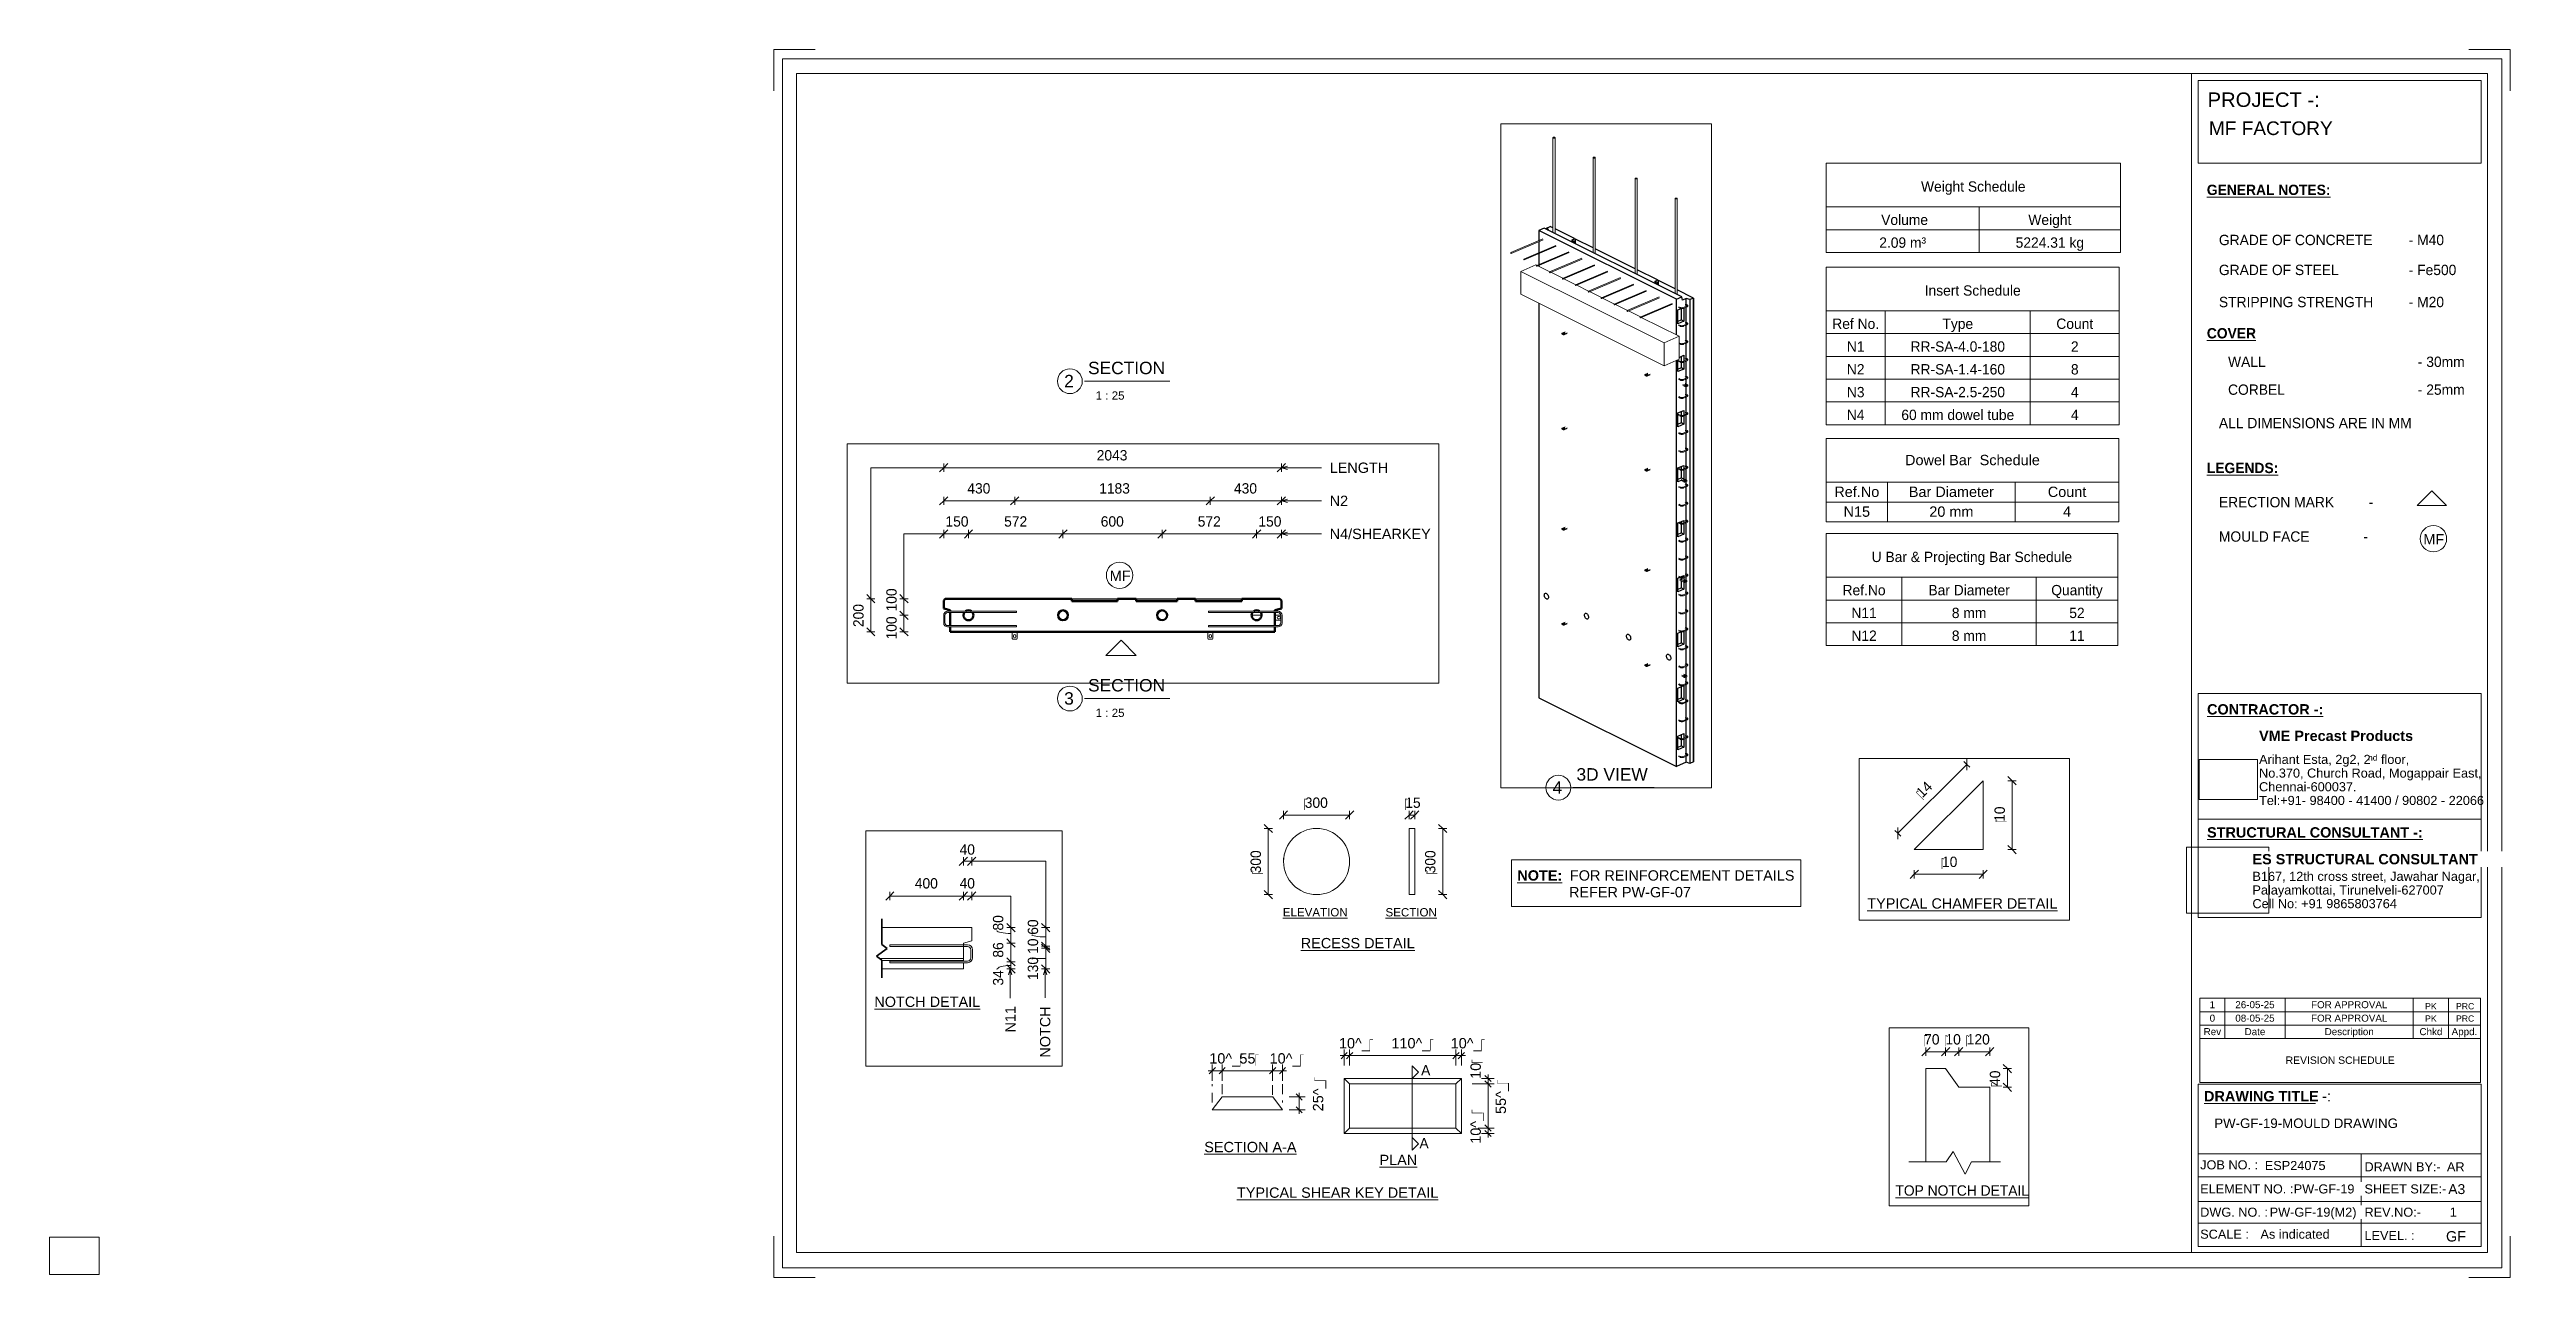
# Paper-space layout 'Layout1' of a CAD drawing. Header units: millimetres. Extents: x 0 to 599, y -1 to 296.
# The model-space entities are those that its viewports show. They can reach past a viewport. Long polylines and large blocks are cut down to what shows.
import ezdxf

# ---------------------------------------------------------------- set-up
doc = ezdxf.new("R2010")
doc.units = ezdxf.units.MM
doc.linetypes.add('Overhead', pattern=[3.97, 2.38, -1.59])
for name, color, linetype, lineweight in [('A-ANNO-DIMS', 211, 'Continuous', 9), ('A-ANNO-DIMS-1', 211, 'Continuous', 9), ('A-ANNO-DIMS-25', 211, 'Continuous', 9), ('A-ANNO-DIMS-3', 211, 'Continuous', 9), ('A-ANNO-DIMS-80', 211, 'Continuous', 9), ('A-DETL', 90, 'Continuous', 18), ('A-DETL-MBND', 5, 'Continuous', 18), ('A-DETL-THIN', 151, 'Continuous', 18), ('A-FLOR-OVHD', 1, 'Overhead', 18), ('A-GENM', 13, 'Continuous', 18), ('A-WALL', 113, 'Continuous', 25), ('G-ANNO-SCHD', 231, 'Continuous', 9), ('G-ANNO-TEXT', 231, 'Continuous', 9), ('G-ANNO-TTLB', 6, 'Continuous', 9), ('G-ANNO-TTLB-MEDM', 33, 'Continuous', 9), ('G-ANNO-TTLB-THIN', 151, 'Continuous', 9), ('S-BEAM', 12, 'Continuous', 18), ('S-RBAR', 171, 'Continuous', 18)]:
    doc.layers.add(name, color=color, linetype=linetype, lineweight=lineweight)
doc.layers.add('G-ANNO-NPLT', color=191, linetype='Continuous')
doc.styles.add('Arial', font='arial.ttf', dxfattribs={"height": 62.5})
doc.styles.add('Arial_1', font='arial.ttf', dxfattribs={"height": 50})
doc.styles.add('Arial_10', font='arial.ttf', dxfattribs={"height": 2.3})
doc.styles.add('Arial_11', font='arial.ttf', dxfattribs={"height": 1.8})
doc.styles.add('Arial_12', font='arial.ttf', dxfattribs={"height": 1.7})
doc.styles.add('Arial_13', font='arial.ttf', dxfattribs={"height": 2})
doc.styles.add('Arial_14', font='arial.ttf', dxfattribs={"height": 3})
doc.styles.add('Arial_15', font='arial.ttf', dxfattribs={"height": 1.5})
doc.styles.add('Arial_2', font='arial.ttf', dxfattribs={"height": 7.5})
doc.styles.add('Arial_3', font='arial.ttf', dxfattribs={"height": 3.5})
doc.styles.add('Arial_4', font='arial.ttf', dxfattribs={"height": 2.2})
doc.styles.add('Arial_5', font='arial.ttf', dxfattribs={"height": 2.4})
doc.styles.add('Arial_6', font='arial.ttf', dxfattribs={"height": 2.5})
doc.styles.add('Arial_7', font='arial.ttf', dxfattribs={"height": 1.42976})
doc.styles.add('Arial_8', font='arial.ttf', dxfattribs={"height": 2.25})
doc.styles.add('Arial_9', font='arial.ttf', dxfattribs={"height": 3.3})
doc.styles.add('Arial_B', font='arialbd.ttf', dxfattribs={"height": 2.5})
doc.styles.add('Nirmala UI Semilight', font='NirmalaS.ttf', dxfattribs={"height": 62.5})
doc.styles.add('Nirmala UI Semilight_1', font='NirmalaS.ttf', dxfattribs={"height": 50})
doc.styles.add('Nirmala UI Semilight_2', font='NirmalaS.ttf', dxfattribs={"height": 7.5})
doc.styles.add('Nirmala UI Semilight_3', font='NirmalaS.ttf', dxfattribs={"height": 200})
doc.styles.add('Nirmala UI Semilight_4', font='NirmalaS.ttf', dxfattribs={"height": 200})
doc.styles.add('Nirmala UI Semilight_5', font='NirmalaS.ttf', dxfattribs={"height": 2.5})
doc.styles.add('Nirmala UI Semilight_6', font='NirmalaS.ttf', dxfattribs={"height": 2.5})
doc.styles.add('Nirmala UI Semilight_B', font='', dxfattribs={"height": 2.5})
doc.styles.get('Nirmala UI Semilight_B').set_extended_font_data('Nirmala UI Semilight', bold=True)
doc.dimstyles.new('Arrow_Filled_-_2_5_NI_UI', dxfattribs={"dimscale": 304.8, "dimtxt": 65.460247, "dimasz": 0.164042, "dimexe": 0.082021, "dimexo": 0.0625, "dimgap": 0.082021, "dimtad": 1, "dimdec": 0, "dimzin": 0, "dimdsep": 46, "dimtxsty": 'Nirmala UI Semilight', "dimblk1": 'OBLIQUE', "dimblk2": 'OBLIQUE', "dimsah": 1, "dimcen": 0.09, "dimazin": 0, "dimtfac": 1, "dimtdec": 4, "dimtix": 1, "dimtmove": 0, "dimatfit": 3, "dimfxl": 0.082021, "dimfxlon": 1, "dimtvp": 1, "dimtolj": 1, "dimtzin": 0, "dimarcsym": 2})
doc.dimstyles.new('Arrow_Filled_-_2_5_NI_UI_1', dxfattribs={"dimscale": 304.8, "dimtxt": 65.460247, "dimasz": 0.164042, "dimexe": 0.082021, "dimexo": 0.0625, "dimgap": 0.082021, "dimtad": 1, "dimdec": 0, "dimzin": 0, "dimdsep": 46, "dimtxsty": 'Nirmala UI Semilight', "dimblk1": 'OBLIQUE', "dimblk2": 'OBLIQUE', "dimsah": 1, "dimcen": 0.09, "dimazin": 0, "dimtfac": 1, "dimtdec": 4, "dimtix": 1, "dimtmove": 2, "dimatfit": 3, "dimfxl": 0.082021, "dimfxlon": 1, "dimtvp": 1, "dimtolj": 1, "dimtzin": 0, "dimarcsym": 2})
doc.dimstyles.new('Arrow_Filled_-_2_5_NI_UI_2', dxfattribs={"dimscale": 304.8, "dimtxt": 7.85523, "dimasz": 0.019685, "dimexe": 0.009843, "dimexo": 0.0625, "dimgap": 0.009843, "dimtad": 1, "dimdec": 0, "dimzin": 0, "dimdsep": 46, "dimtxsty": 'Nirmala UI Semilight_2', "dimblk1": 'OBLIQUE', "dimblk2": 'OBLIQUE', "dimsah": 1, "dimcen": 0.09, "dimazin": 0, "dimtfac": 1, "dimtdec": 4, "dimtix": 1, "dimtmove": 0, "dimatfit": 3, "dimfxl": 0.009843, "dimfxlon": 1, "dimtvp": 1, "dimtolj": 1, "dimtzin": 0, "dimarcsym": 2})
doc.dimstyles.new('Arrow_Filled_-_2_5_NI_UI_3', dxfattribs={"dimscale": 304.8, "dimtxt": 209.472789, "dimasz": 0.524934, "dimexe": 0.262467, "dimexo": 0.0625, "dimgap": 0.262467, "dimtad": 1, "dimdec": 0, "dimzin": 0, "dimdsep": 46, "dimtxsty": 'Nirmala UI Semilight_3', "dimblk1": 'OBLIQUE', "dimblk2": 'OBLIQUE', "dimsah": 1, "dimcen": 0.09, "dimazin": 0, "dimtfac": 1, "dimtdec": 4, "dimtix": 1, "dimtmove": 2, "dimatfit": 3, "dimfxl": 0.262467, "dimfxlon": 1, "dimtvp": 1, "dimtolj": 1, "dimtzin": 0, "dimarcsym": 2})
doc.dimstyles.new('Arrow_Filled_-_2_5_NI_UI_4', dxfattribs={"dimscale": 304.8, "dimtxt": 209.472789, "dimasz": 0.524934, "dimexe": 0.262467, "dimexo": 0.0625, "dimgap": 0.262467, "dimtad": 1, "dimdec": 0, "dimzin": 0, "dimdsep": 46, "dimtxsty": 'Nirmala UI Semilight_3', "dimblk1": 'OBLIQUE', "dimblk2": 'OBLIQUE', "dimsah": 1, "dimcen": 0.09, "dimazin": 0, "dimtfac": 1, "dimtdec": 4, "dimtix": 1, "dimtmove": 0, "dimatfit": 3, "dimfxl": 0.262467, "dimfxlon": 1, "dimtvp": 1, "dimtolj": 1, "dimtzin": 0, "dimarcsym": 2})
doc.dimstyles.new('Arrow_Filled_-_2_5_NI_UI_5', dxfattribs={"dimscale": 304.8, "dimtxt": 2.61841, "dimasz": 0.006562, "dimexe": 0.003281, "dimexo": 0.0625, "dimgap": 0.003281, "dimtad": 1, "dimdec": 0, "dimzin": 0, "dimdsep": 46, "dimtxsty": 'Nirmala UI Semilight_6', "dimblk1": 'OBLIQUE', "dimblk2": 'OBLIQUE', "dimsah": 1, "dimcen": 0.09, "dimazin": 0, "dimtfac": 1, "dimtdec": 4, "dimtix": 1, "dimtmove": 0, "dimatfit": 3, "dimfxl": 0.003281, "dimfxlon": 1, "dimtvp": 1, "dimtolj": 1, "dimtzin": 0, "dimarcsym": 2})
doc.dimstyles.new('Diagonal_-_2_5mm_Arial', dxfattribs={"dimscale": 304.8, "dimtxt": 2.550648, "dimasz": 0.004921, "dimexe": 0.004921, "dimexo": 0.0625, "dimgap": 0.003281, "dimtad": 1, "dimdec": 0, "dimzin": 0, "dimdsep": 46, "dimtxsty": 'Arial_6', "dimblk1": 'OBLIQUE', "dimblk2": 'OBLIQUE', "dimsah": 1, "dimcen": 0.09, "dimdle": 0.003281, "dimazin": 0, "dimtfac": 1, "dimtdec": 4, "dimtix": 1, "dimtmove": 2, "dimatfit": 3, "dimfxl": 0.007874, "dimfxlon": 1, "dimtvp": 1, "dimtolj": 1, "dimtzin": 0, "dimarcsym": 2})
doc.dimstyles.new('Diagonal_-_2_5mm_Arial_1', dxfattribs={"dimscale": 304.8, "dimtxt": 2.550648, "dimasz": 0.004921, "dimexe": 0.004921, "dimexo": 0.0625, "dimgap": 0.003281, "dimtad": 1, "dimdec": 0, "dimzin": 0, "dimdsep": 46, "dimtxsty": 'Arial_6', "dimblk1": 'OBLIQUE', "dimblk2": 'OBLIQUE', "dimsah": 1, "dimcen": 0.09, "dimdle": 0.003281, "dimazin": 0, "dimtfac": 1, "dimtdec": 4, "dimtix": 1, "dimtmove": 0, "dimatfit": 3, "dimfxl": 0.007874, "dimfxlon": 1, "dimtvp": 1, "dimtolj": 1, "dimtzin": 0, "dimarcsym": 2})
picture_1 = doc.add_image_def('image1.jpg', size_in_pixel=(996, 686))
picture_2 = doc.add_image_def('image2.jpg', size_in_pixel=(1600, 1280))

psp = doc.layouts.get("Layout1")

msp = doc.modelspace()

# ---------------------------------------------------------------- texts
at = {"layer": 'G-ANNO-TEXT', "color": 7, "attachment_point": 1}
for s, insert, char_height, width, style in [('40', (-2227.1, 18537.99), 50, 91.3924, 'Nirmala UI Semilight_1'), ('400', (-2443.66, 18374.44), 50, 136.2869, 'Nirmala UI Semilight_1'), ('40', (-2227.1, 18374.44), 50, 91.3924, 'Nirmala UI Semilight_1'), ('\\LNOTCH DETAIL', (-2639.46, 17801.33), 50, 622.1095, 'Arial_1'), ('LENGTH', (-5676.68, 13937.17), 62.5, 428.9028, 'Arial'), ('N2', (-5676.68, 13737.17), 62.5, 134.2827, 'Arial'), ('N4/SHEARKEY', (-5676.68, 13537.17), 62.5, 737.5525, 'Arial'), ('MF', (-7006.69, 13283.79), 62.5, 150.3164, 'Arial'), ('\\LTYPICAL CHAMFER DETAIL', (-1710.12, 3087.48), 7.5, 166.9113, 'Arial_2'), ('\\LTOP NOTCH DETAIL', (-1173.21, 1307.17), 200, 2975.864, 'Nirmala UI Semilight_4')]:
    msp.add_mtext(s, dxfattribs=dict(at, insert=insert, char_height=char_height, width=width, style=style))
at = {"layer": 'G-ANNO-TEXT', "color": 7, "char_height": 50, "attachment_point": 1, "rotation": 90}
for s, insert, width, style in [('80', (-2065.52, 18120.9), 89.789, 'Nirmala UI Semilight_1'), ('60', (-1897.18, 18100.51), 89.789, 'Nirmala UI Semilight_1'), ('10', (-1897.18, 18008.06), 76.962, 'Nirmala UI Semilight_1'), ('86', (-2065.52, 17989.83), 89.789, 'Nirmala UI Semilight_1'), ('130', (-1897.18, 17881.7), 121.8565, 'Nirmala UI Semilight_1'), ('34', (-2065.52, 17854.64), 91.3924, 'Nirmala UI Semilight_1'), ('N11', (-2006.29, 17627.57), 153.924, 'Arial_1'), ('NOTCH', (-1837.95, 17505.97), 301.4345, 'Arial_1')]:
    msp.add_mtext(s, dxfattribs=dict(at, insert=insert, width=width, style=style))

# ---------------------------------------------------------------- blocks, each defined once
blk = doc.blocks.new('ES-Landscape-A3 - ES-Landscape-A3-502445-PW-GF-19-MOULD DRAWING')
at = {"layer": 'G-ANNO-TTLB'}
for p, q in [((175.24, 296.27), (185.24, 296.27)), ((175.24, 296.27), (175.24, 286.27)), ((595.24, 296.27), (585.24, 296.27)), ((595.24, 296.27), (595.24, 286.27)), ((519.77, 140.54), (588.2, 140.54)), ((519.77, 86.33), (519.77, 140.54)), ((588.2, 86.33), (588.2, 140.54)), ((519.77, 110.14), (588.2, 110.14)), ((519.77, 6.78), (519.77, 46.03)), ((588.2, 6.78), (588.2, 46.03)), ((559.23, 29.2), (559.23, 6.78)), ((175.24, -0.73), (175.24, 9.27)), ((595.24, -0.73), (595.24, 9.27)), ((175.24, -0.73), (185.24, -0.73)), ((595.24, -0.73), (585.24, -0.73))]:
    blk.add_line(p, q, dxfattribs=at)
at = {"layer": 'G-ANNO-TTLB-MEDM'}
for p, q in [((180.73, 290.44), (180.73, 5.31)), ((180.73, 290.44), (589.79, 290.44)), ((518.17, 290.44), (518.17, 5.31)), ((519.77, 268.77), (519.77, 288.77)), ((519.77, 288.77), (588.2, 288.77)), ((588.2, 288.77), (588.2, 268.77)), ((589.79, 290.44), (589.79, 5.31)), ((588.2, 268.77), (519.77, 268.77)), ((519.77, 86.33), (588.2, 86.33)), ((519.77, 6.78), (588.2, 6.78)), ((180.73, 5.31), (589.79, 5.31))]:
    blk.add_line(p, q, dxfattribs=at)
at = {"layer": 'G-ANNO-TTLB-THIN'}
for p, q in [((177.29, 294.03), (177.29, 1.56)), ((593.23, 294.03), (177.29, 294.03)), ((593.23, 1.56), (593.23, 294.03)), ((519.77, 46.03), (588.2, 46.03)), ((519.77, 29.2), (588.2, 29.2)), ((519.77, 23.64), (588.2, 23.64)), ((519.77, 17.68), (588.2, 17.68)), ((519.77, 12.43), (588.2, 12.43)), ((177.29, 1.56), (593.23, 1.56))]:
    blk.add_line(p, q, dxfattribs=at)
at = {"layer": 'G-ANNO-TTLB', "char_height": 2.2, "attachment_point": 1, "style": 'Arial_4'}
for s, insert, width in [('No.370, Church Road, Mogappair East,', (534.5, 122.37), 63.4135), ('Tel:+91- 98400 - 41400 / 90802 - 22066 ', (534.5, 115.75), 65.2574), ('Chennai-600037.', (534.5, 119.06), 27.6582), ('Cell No: +91 9865803764', (532.9, 90.79), 41.0464), ('Palayamkottai, Tirunelveli-627007', (532.9, 94.09), 54.4346), ('JOB NO. :', (520.26, 27.61), 16.5949), ('DRAWN BY:-', (560, 27.14), 21.7257), ('ELEMENT NO. :', (520.26, 21.79), 26.5359), ('SHEET SIZE:-', (560, 21.79), 23.2489), ('DWG. NO. :', (520.26, 16.16), 19.481), ('REV.NO:-', (560, 16.16), 16.0338), ('SCALE :', (520.26, 10.84), 13.8692), ('LEVEL. :', (560, 10.53), 14.3502)]:
    blk.add_mtext(s, dxfattribs=dict(at, insert=insert, width=width))
at = {"layer": 'G-ANNO-TTLB'}
image = blk.add_image(picture_1, insert=(520, 114.84), size_in_units=(14.11, 9.72), dxfattribs=at)
image.dxf.flags = 7
image = blk.add_image(picture_2, insert=(516.95, 87.39), size_in_units=(19.92, 15.93), dxfattribs=at)
image.dxf.flags = 7
at = {"layer": 'G-ANNO-TTLB', "attachment_point": 1, "bg_fill": 3, "box_fill_scale": 1.25, "bg_fill_color": 256, "bg_fill_true_color": 13158600, "bg_fill_transparency": 0}
for s, insert, char_height, width, style in [('PROJECT -:', (522.05, 285.89), 3.5, 33.3502, 'Arial_3'), ('\\LCONTRACTOR -:', (521.92, 137.94), 2.5, 33.9114, 'Arial_B'), ('\\LSTRUCTURAL CONSULTANT -:', (521.92, 108.18), 2.5, 62.8523, 'Arial_B'), ('\\LDRAWING TITLE', (521.19, 44.36), 2.5, 33.4304, 'Arial_B'), ('A3', (580.27, 21.84), 2.4, 4.9705, 'Arial_5')]:
    blk.add_mtext(s, dxfattribs=dict(at, insert=insert, char_height=char_height, width=width, style=style))
at = {"layer": 'G-ANNO-TTLB', "char_height": 2.5, "attachment_point": 1, "style": 'Arial_B', "bg_fill": 3, "box_fill_scale": 1.25, "bg_fill_color": 256, "bg_fill_true_color": 13158600, "bg_fill_transparency": 0}
for s, insert, width in [('VME Precast Products', (534.5, 131.53), 45.135), ('ES STRUCTURAL CONSULTANT', (532.9, 101.7), 65.6582), ('\\fArial|b1|i0|c0|p34|; ', (548.78, 44.36), 1.2025)]:
    blk.add_mtext(s, dxfattribs=dict(at, insert=insert, width=width))
at = {"layer": 'G-ANNO-TTLB', "attachment_point": 1}
for s, insert, char_height, width, style in [('Arihant Esta, 2g2, 2', (534.5, 125.68), 2.2, 31.9873, 'Arial_4'), ('nd', (560.89, 125.72), 1.43, 2.7257, 'Arial_7'), (' floor,', (563.14, 125.68), 2.2, 9.1392, 'Arial_4'), ('B167, 12th cross street, Jawahar Nagar,', (532.9, 97.4), 2.2, 65.1772, 'Arial_4')]:
    blk.add_mtext(s, dxfattribs=dict(at, insert=insert, char_height=char_height, width=width, style=style))
at = {"layer": 'G-ANNO-TTLB', "insert": (549.77, 44.36), "char_height": 2.5, "width": 2.6456, "attachment_point": 1, "style": 'Arial_6', "bg_fill": 3, "box_fill_scale": 1.25, "bg_fill_color": 256, "bg_fill_true_color": 13158600, "bg_fill_transparency": 0}
blk.add_mtext('-:', dxfattribs=at)
blk = doc.blocks.new('Viewport - M_View Title-1040-PW-GF-19-MOULD DRAWING')
at = {"layer": 'G-ANNO-TTLB'}
for start, end in [(360, 180), (180, 0)]:
    blk.add_arc((-3.5, 0), 3, start, end, dxfattribs=at)
blk = doc.blocks.new('DIMBLOCK32-PW-GF-19-MOULD DRAWING')
at = {"layer": 'A-ANNO-DIMS-1', "lineweight": 35}
for p, q in [((347.98, 47.39), (347.23, 48.14)), ((347.98, 46.07), (347.23, 46.82)), ((347.98, 47.39), (348.73, 46.64)), ((347.98, 46.07), (348.73, 45.32))]:
    blk.add_line(p, q, dxfattribs=at)
at = {"layer": 'A-ANNO-DIMS-1'}
for p, q in [((347.98, 48.39), (347.98, 46.07)), ((347.98, 46.07), (344.18, 46.07)), ((347.98, 47.39), (346.42, 47.39)), ((347.98, 47.39), (349.48, 47.39)), ((347.98, 46.07), (349.48, 46.07))]:
    blk.add_line(p, q, dxfattribs=at)
at = {"layer": 'A-ANNO-DIMS-1', "color": 0, "insert": (343.74, 47.31), "char_height": 2.5, "width": 4.6147, "attachment_point": 1, "rotation": 90, "line_spacing_factor": 0.941778, "style": 'Arial_6'}
blk.add_mtext('10\\fArial|b0|i0|c254|p34|;\u202a', dxfattribs=at)
blk = doc.blocks.new('_Oblique')
at = {"color": 0, "linetype": 'ByBlock', "lineweight": -2}
blk.add_line((-0.5, -0.5), (0.5, 0.5), dxfattribs=at)
blk = doc.blocks.new('DIMBLOCK33-PW-GF-19-MOULD DRAWING')
at = {"layer": 'A-ANNO-DIMS-1'}
for p, q in [((347.98, 46.07), (344.18, 46.07)), ((347.98, 46.07), (347.98, 35.4)), ((347.98, 46.07), (349.48, 46.07)), ((347.98, 35.4), (345.58, 35.4)), ((347.98, 35.4), (349.48, 35.4))]:
    blk.add_line(p, q, dxfattribs=at)
at = {"layer": 'A-ANNO-DIMS-1', "lineweight": 35}
for p, q in [((347.98, 46.07), (347.23, 46.82)), ((347.98, 46.07), (348.73, 45.32)), ((347.98, 35.4), (347.23, 36.15)), ((347.98, 35.4), (348.73, 34.65))]:
    blk.add_line(p, q, dxfattribs=at)
at = {"layer": 'A-ANNO-DIMS-1', "color": 0, "insert": (349.82, 38.81), "char_height": 2.5, "width": 4.6147, "attachment_point": 1, "rotation": 90, "line_spacing_factor": 0.941778, "style": 'Arial_6'}
blk.add_mtext('55^_\\fArial|b0|i0|c254|p34|;\u202a', dxfattribs=at)
blk = doc.blocks.new('DIMBLOCK34-PW-GF-19-MOULD DRAWING')
at = {"layer": 'A-ANNO-DIMS-1', "lineweight": 35}
for p, q in [((347.98, 35.4), (347.23, 36.15)), ((347.98, 34.09), (347.23, 34.84)), ((347.98, 35.4), (348.73, 34.65)), ((347.98, 34.09), (348.73, 33.34))]:
    blk.add_line(p, q, dxfattribs=at)
at = {"layer": 'A-ANNO-DIMS-1'}
for p, q in [((347.98, 35.4), (345.58, 35.4)), ((347.98, 34.09), (346.42, 34.09)), ((347.98, 35.4), (347.98, 33.09)), ((347.98, 35.4), (349.48, 35.4)), ((347.98, 34.09), (349.48, 34.09))]:
    blk.add_line(p, q, dxfattribs=at)
at = {"layer": 'A-ANNO-DIMS-1', "color": 0, "insert": (343.74, 31.61), "char_height": 2.5, "width": 4.6147, "attachment_point": 1, "rotation": 90, "line_spacing_factor": 0.941778, "style": 'Arial_6'}
blk.add_mtext('10^_\\fArial|b0|i0|c254|p34|;\u202a', dxfattribs=at)
blk = doc.blocks.new('DIMBLOCK35-PW-GF-19-MOULD DRAWING')
at = {"layer": 'A-ANNO-DIMS-1'}
for p, q in [((313.19, 52.93), (313.19, 54.43)), ((314.5, 52.93), (314.5, 54.43)), ((312.19, 52.93), (314.5, 52.93)), ((313.19, 52.93), (313.19, 50.53)), ((314.5, 52.93), (314.5, 50.53))]:
    blk.add_line(p, q, dxfattribs=at)
at = {"layer": 'A-ANNO-DIMS-1', "lineweight": 35}
for p, q in [((313.19, 52.93), (312.44, 52.18)), ((313.19, 52.93), (313.94, 53.68)), ((314.5, 52.93), (313.75, 52.18)), ((314.5, 52.93), (315.25, 53.68))]:
    blk.add_line(p, q, dxfattribs=at)
at = {"layer": 'A-ANNO-DIMS-1', "color": 0, "insert": (311.92, 57.18), "char_height": 2.5, "width": 4.6147, "attachment_point": 1, "line_spacing_factor": 0.941778, "style": 'Arial_6'}
blk.add_mtext('10^_\\fArial|b0|i0|c254|p34|;\u202a', dxfattribs=at)
blk = doc.blocks.new('DIMBLOCK36-PW-GF-19-MOULD DRAWING')
at = {"layer": 'A-ANNO-DIMS-1'}
for p, q in [((314.5, 52.93), (314.5, 54.43)), ((340.21, 52.93), (340.21, 54.43)), ((314.5, 52.93), (340.21, 52.93)), ((314.5, 52.93), (314.5, 50.53)), ((340.21, 52.93), (340.21, 50.53))]:
    blk.add_line(p, q, dxfattribs=at)
at = {"layer": 'A-ANNO-DIMS-1', "lineweight": 35}
for p, q in [((314.5, 52.93), (313.75, 52.18)), ((314.5, 52.93), (315.25, 53.68)), ((340.21, 52.93), (339.46, 52.18)), ((340.21, 52.93), (340.96, 53.68))]:
    blk.add_line(p, q, dxfattribs=at)
at = {"layer": 'A-ANNO-DIMS-1', "color": 0, "insert": (324.61, 57.18), "char_height": 2.5, "width": 6.5924, "attachment_point": 1, "line_spacing_factor": 0.941778, "style": 'Arial_6'}
blk.add_mtext('110^_\\fArial|b0|i0|c254|p34|;\u202a', dxfattribs=at)
blk = doc.blocks.new('DIMBLOCK37-PW-GF-19-MOULD DRAWING')
at = {"layer": 'A-ANNO-DIMS-1'}
for p, q in [((340.21, 52.93), (340.21, 54.43)), ((341.53, 52.93), (341.53, 54.43)), ((340.21, 52.93), (342.53, 52.93)), ((340.21, 52.93), (340.21, 50.53)), ((341.53, 52.93), (341.53, 50.53))]:
    blk.add_line(p, q, dxfattribs=at)
at = {"layer": 'A-ANNO-DIMS-1', "lineweight": 35}
for p, q in [((340.21, 52.93), (339.46, 52.18)), ((340.21, 52.93), (340.96, 53.68)), ((341.53, 52.93), (340.78, 52.18)), ((341.53, 52.93), (342.28, 53.68))]:
    blk.add_line(p, q, dxfattribs=at)
at = {"layer": 'A-ANNO-DIMS-1', "color": 0, "insert": (338.95, 57.18), "char_height": 2.5, "width": 4.6147, "attachment_point": 1, "line_spacing_factor": 0.941778, "style": 'Arial_6'}
blk.add_mtext('10^_\\fArial|b0|i0|c254|p34|;\u202a', dxfattribs=at)
blk = doc.blocks.new('DIMBLOCK38-PW-GF-19-MOULD DRAWING')
at = {"layer": 'A-ANNO-DIMS-1'}
for p, q in [((302.28, 42.93), (299.88, 42.93)), ((302.28, 43.93), (302.28, 38.83)), ((302.28, 42.93), (303.78, 42.93)), ((302.28, 39.83), (299.88, 39.83)), ((302.28, 39.83), (303.78, 39.83))]:
    blk.add_line(p, q, dxfattribs=at)
at = {"layer": 'A-ANNO-DIMS-1', "lineweight": 35}
for p, q in [((302.28, 42.93), (301.53, 43.68)), ((302.28, 42.93), (303.03, 42.18)), ((302.28, 39.83), (301.53, 40.58)), ((302.28, 39.83), (303.03, 39.08))]:
    blk.add_line(p, q, dxfattribs=at)
at = {"layer": 'A-ANNO-DIMS-1', "color": 0, "insert": (305.62, 39.46), "char_height": 2.5, "width": 4.6147, "attachment_point": 1, "rotation": 90, "line_spacing_factor": 0.941778, "style": 'Arial_6'}
blk.add_mtext('25^_\\fArial|b0|i0|c254|p34|;\u202a', dxfattribs=at)
blk = doc.blocks.new('DIMBLOCK39-PW-GF-19-MOULD DRAWING')
at = {"layer": 'A-ANNO-DIMS-1'}
for p, q in [((280.27, 49.27), (283.68, 49.27)), ((281.27, 49.27), (281.27, 50.77)), ((281.27, 49.27), (281.27, 46.87)), ((283.68, 49.27), (283.68, 50.77)), ((283.68, 49.27), (283.68, 46.87))]:
    blk.add_line(p, q, dxfattribs=at)
at = {"layer": 'A-ANNO-DIMS-1', "lineweight": 35}
for p, q in [((281.27, 49.27), (280.52, 48.52)), ((281.27, 49.27), (282.02, 50.02)), ((283.68, 49.27), (282.93, 48.52)), ((283.68, 49.27), (284.43, 50.02))]:
    blk.add_line(p, q, dxfattribs=at)
at = {"layer": 'A-ANNO-DIMS-1', "color": 0, "insert": (280.55, 53.51), "char_height": 2.5, "width": 4.6147, "attachment_point": 1, "line_spacing_factor": 0.941778, "style": 'Arial_6'}
blk.add_mtext('10^_\\fArial|b0|i0|c254|p34|;\u202a', dxfattribs=at)
blk = doc.blocks.new('DIMBLOCK40-PW-GF-19-MOULD DRAWING')
at = {"layer": 'A-ANNO-DIMS-1', "lineweight": 35}
for p, q in [((283.68, 49.27), (282.93, 48.52)), ((283.68, 49.27), (284.43, 50.02)), ((295.86, 49.27), (295.11, 48.52)), ((295.86, 49.27), (296.61, 50.02))]:
    blk.add_line(p, q, dxfattribs=at)
at = {"layer": 'A-ANNO-DIMS-1'}
for p, q in [((283.68, 49.27), (283.68, 50.77)), ((283.68, 49.27), (295.86, 49.27)), ((283.68, 49.27), (283.68, 46.87)), ((295.86, 49.27), (295.86, 50.77)), ((295.86, 49.27), (295.86, 46.87))]:
    blk.add_line(p, q, dxfattribs=at)
at = {"layer": 'A-ANNO-DIMS-1', "color": 0, "insert": (287.85, 53.51), "char_height": 2.5, "width": 4.6147, "attachment_point": 1, "line_spacing_factor": 0.941778, "style": 'Arial_6'}
blk.add_mtext('55\\fArial|b0|i0|c254|p34|;\u202a', dxfattribs=at)
blk = doc.blocks.new('DIMBLOCK41-PW-GF-19-MOULD DRAWING')
at = {"layer": 'A-ANNO-DIMS-1', "lineweight": 35}
for p, q in [((295.86, 49.27), (295.11, 48.52)), ((295.86, 49.27), (296.61, 50.02)), ((298.27, 49.27), (297.52, 48.52)), ((298.27, 49.27), (299.02, 50.02))]:
    blk.add_line(p, q, dxfattribs=at)
at = {"layer": 'A-ANNO-DIMS-1'}
for p, q in [((295.86, 49.27), (295.86, 50.77)), ((295.86, 49.27), (299.27, 49.27)), ((295.86, 49.27), (295.86, 46.87)), ((298.27, 49.27), (298.27, 50.77)), ((298.27, 49.27), (298.27, 46.87))]:
    blk.add_line(p, q, dxfattribs=at)
at = {"layer": 'A-ANNO-DIMS-1', "color": 0, "insert": (295.14, 53.51), "char_height": 2.5, "width": 4.6147, "attachment_point": 1, "line_spacing_factor": 0.941778, "style": 'Arial_6'}
blk.add_mtext('10^_\\fArial|b0|i0|c254|p34|;\u202a', dxfattribs=at)
blk = doc.blocks.new('DIMBLOCK42-PW-GF-19-MOULD DRAWING')
at = {"layer": 'A-ANNO-DIMS-1'}
for p, q in [((294.81, 107.87), (293.81, 108.87)), ((294.81, 107.87), (293.81, 107.87)), ((294.81, 91.87), (294.81, 107.87)), ((294.81, 107.87), (295.81, 106.87)), ((294.81, 107.87), (295.81, 107.87)), ((294.81, 91.87), (293.81, 92.87)), ((294.81, 91.87), (293.81, 91.87)), ((294.81, 91.87), (295.81, 90.87)), ((294.81, 91.87), (295.81, 91.87))]:
    blk.add_line(p, q, dxfattribs=at)
at = {"layer": 'A-ANNO-DIMS-1', "color": 0, "insert": (290.54, 97.01), "char_height": 2.5, "width": 6.8555, "attachment_point": 1, "rotation": 90, "line_spacing_factor": 1.142579, "style": 'Nirmala UI Semilight_6'}
blk.add_mtext('\u202a300', dxfattribs=at)
blk = doc.blocks.new('DIMBLOCK43-PW-GF-19-MOULD DRAWING')
at = {"layer": 'A-ANNO-DIMS-1'}
for p, q in [((298.51, 111.1), (297.51, 110.1)), ((298.51, 111.1), (299.51, 112.1)), ((298.51, 111.1), (298.51, 112.1)), ((298.51, 111.1), (314.51, 111.1)), ((298.51, 111.1), (298.51, 110.1)), ((314.51, 111.1), (313.51, 110.1)), ((314.51, 111.1), (315.51, 112.1)), ((314.51, 111.1), (314.51, 112.1)), ((314.51, 111.1), (314.51, 110.1))]:
    blk.add_line(p, q, dxfattribs=at)
at = {"layer": 'A-ANNO-DIMS-1', "color": 0, "insert": (303.65, 115.36), "char_height": 2.5, "width": 6.8555, "attachment_point": 1, "line_spacing_factor": 1.142579, "style": 'Nirmala UI Semilight_6'}
blk.add_mtext('\u202a300', dxfattribs=at)
blk = doc.blocks.new('DIMBLOCK44-PW-GF-19-MOULD DRAWING')
at = {"layer": 'A-ANNO-DIMS-1'}
for p, q in [((328.89, 111.1), (327.89, 110.1)), ((328.89, 111.1), (329.89, 112.1)), ((328.89, 111.1), (328.89, 112.1)), ((328.89, 111.1), (330.26, 111.1)), ((328.89, 111.1), (328.89, 110.1)), ((330.26, 111.1), (329.26, 110.1)), ((330.26, 111.1), (331.26, 112.1)), ((330.26, 111.1), (330.26, 112.1)), ((330.26, 111.1), (330.26, 110.1))]:
    blk.add_line(p, q, dxfattribs=at)
at = {"layer": 'A-ANNO-DIMS-1', "color": 0, "insert": (327.96, 115.36), "char_height": 2.5, "width": 3.8848, "attachment_point": 1, "line_spacing_factor": 1.142579, "style": 'Nirmala UI Semilight_6'}
blk.add_mtext('\u202a15', dxfattribs=at)
blk = doc.blocks.new('DIMBLOCK45-PW-GF-19-MOULD DRAWING')
at = {"layer": 'A-ANNO-DIMS-1'}
for p, q in [((337.01, 107.87), (336.01, 108.87)), ((337.01, 107.87), (336.01, 107.87)), ((337.01, 107.87), (337.01, 91.87)), ((337.01, 107.87), (338.01, 106.87)), ((337.01, 107.87), (338.01, 107.87)), ((337.01, 91.87), (336.01, 92.87)), ((337.01, 91.87), (336.01, 91.87)), ((337.01, 91.87), (338.01, 90.87)), ((337.01, 91.87), (338.01, 91.87))]:
    blk.add_line(p, q, dxfattribs=at)
at = {"layer": 'A-ANNO-DIMS-1', "color": 0, "insert": (332.75, 97.01), "char_height": 2.5, "width": 6.8555, "attachment_point": 1, "rotation": 90, "line_spacing_factor": 1.142579, "style": 'Nirmala UI Semilight_6'}
blk.add_mtext('\u202a300', dxfattribs=at)
blk = doc.blocks.new('RR spread anchor face based - RR-SA-2_5-250-1726823-Elevation Top Copy 1')
at = {"layer": 'A-GENM'}
for p, q in [((-10025.54, 13013.8), (-10085.32, 13013.8)), ((-9909.43, 13013.8), (-9945.43, 13013.8)), ((-9924.43, 13005.8), (-9918.43, 13005.8)), ((-9918.43, 12991.8), (-9924.43, 12991.8)), ((-9945.43, 12983.8), (-9909.43, 12983.8))]:
    blk.add_line(p, q, dxfattribs=at)
for centre, start, end in [((-9924.43, 12998.8), 90, 270), ((-9918.43, 12998.8), 270, 90)]:
    blk.add_arc(centre, 7, start, end, dxfattribs=at)
blk = doc.blocks.new('RR spread anchor face based - RR-SA-1_4-160-1726851-Elevation Top Copy 1')
at = {"layer": 'A-GENM'}
for p, q in [((-11532.93, 12913.8), (-11532.93, 12873.8)), ((-11502.93, 12873.8), (-11502.93, 12913.8)), ((-11524.93, 12884.3), (-11524.93, 12890.3)), ((-11510.93, 12890.3), (-11510.93, 12884.3)), ((-11532.93, 12873.8), (-11530.43, 12868.8)), ((-11505.43, 12868.8), (-11502.93, 12873.8)), ((-11530.43, 12868.8), (-11505.43, 12868.8))]:
    blk.add_line(p, q, dxfattribs=at)
for centre, start, end in [((-11517.93, 12890.3), 0, 180), ((-11517.93, 12884.3), 180, 0)]:
    blk.add_arc(centre, 7, start, end, dxfattribs=at)
blk = doc.blocks.new('M_Rectangular Corbel - M_Rectangular Corbel-1562977-3D Ortho')
at = {"layer": 'S-BEAM'}
for p, q in [((1224.06, 10960.14), (1370.92, 11022.73)), ((1381.06, 11017.67), (1370.92, 11022.73)), ((1506.14, 10955.31), (1390.37, 11013.03)), ((1224.06, 10738.29), (1224.06, 10960.14)), ((1224.06, 10960.14), (2610.66, 10268.81)), ((1631.22, 10892.94), (1515.46, 10950.66)), ((1756.31, 10830.58), (1640.54, 10888.3)), ((1881.39, 10768.22), (1765.62, 10825.94)), ((2006.47, 10705.85), (1890.7, 10763.57)), ((2610.66, 10046.95), (1224.06, 10738.29)), ((2131.55, 10643.49), (2015.79, 10701.21)), ((2256.64, 10581.12), (2140.87, 10638.84)), ((2381.72, 10518.76), (2265.95, 10576.48)), ((2757.51, 10331.39), (2391.03, 10514.12)), ((2757.51, 10331.39), (2610.66, 10268.81)), ((2757.51, 10109.54), (2757.51, 10331.39)), ((2610.66, 10268.81), (2610.66, 10046.95)), ((2610.66, 10046.95), (2757.51, 10109.54))]:
    blk.add_line(p, q, dxfattribs=at)
blk = doc.blocks.new('RR spread anchor face based - RR-SA-2_5-250-1726823-3D Ortho')
at = {"layer": 'A-GENM'}
for p, q in [((2829.24, 8939.24), (2803.78, 8951.93)), ((2777.51, 8944.66), (2807.21, 8929.85)), ((2812.17, 8942.32), (2816.24, 8940.29)), ((2807.21, 8920.98), (2781.76, 8933.67)), ((2805.96, 8935.91), (2801.89, 8937.94)), ((2812.44, 8928.94), (2830.8, 8936.76)), ((2830.8, 8936.76), (2829.24, 8939.24)), ((2830.8, 8936.76), (2830.8, 8927.89)), ((2807.21, 8929.85), (2812.44, 8928.94)), ((2807.21, 8920.98), (2807.21, 8929.85)), ((2812.44, 8928.94), (2812.44, 8920.07)), ((2830.8, 8927.89), (2812.44, 8920.07)), ((2812.44, 8920.07), (2807.21, 8920.98))]:
    blk.add_line(p, q, dxfattribs=at)
for points in [[(2801.89, 8937.94, 0), (2800.83, 8938.63, 0), (2800.2, 8939.42, 0), (2800.03, 8940.26, 0), (2800.34, 8941.09, 0), (2801.11, 8941.85, 0), (2802.27, 8942.5, 0), (2803.77, 8942.99, 0), (2805.48, 8943.28, 0), (2807.3, 8943.35, 0), (2809.1, 8943.21, 0), (2810.76, 8942.86, 0), (2812.17, 8942.32, 0)], [(2816.24, 8940.29, 0), (2817.29, 8939.6, 0), (2817.93, 8938.81, 0)], [(2818.09, 8937.97, 0), (2817.78, 8937.14, 0), (2817.02, 8936.38, 0), (2815.85, 8935.73, 0), (2814.36, 8935.24, 0), (2812.64, 8934.95, 0), (2810.82, 8934.87, 0), (2809.02, 8935.02, 0), (2807.36, 8935.37, 0), (2805.96, 8935.91, 0)]]:
    blk.add_polyline3d(points, dxfattribs=at)
blk = doc.blocks.new('RR spread anchor face based - RR-SA-2_5-250-V1-3D Ortho')
at = {"layer": 'A-GENM'}
for p, q in [((2771.68, 7981.29), (2770.62, 7981.97)), ((2775.75, 7979.25), (2771.68, 7981.29)), ((2784.5, 7984.4), (2786.03, 7983.64)), ((2764.78, 7979.29), (2807.21, 7958.14)), ((2829.24, 7967.52), (2803.78, 7980.22)), ((2807.21, 7949.26), (2764.78, 7970.42)), ((2805.96, 7964.19), (2801.89, 7966.22)), ((2812.17, 7970.6), (2816.24, 7968.57)), ((2830.8, 7965.05), (2829.24, 7967.52)), ((2807.21, 7958.14), (2812.44, 7957.23)), ((2807.21, 7949.26), (2807.21, 7958.14)), ((2812.44, 7957.23), (2830.8, 7965.05)), ((2812.44, 7957.23), (2812.44, 7948.35)), ((2830.8, 7965.05), (2830.8, 7956.17)), ((2812.44, 7948.35), (2807.21, 7949.26)), ((2830.8, 7956.17), (2812.44, 7948.35))]:
    blk.add_line(p, q, dxfattribs=at)
for points in [[(2787.88, 7981.32, 0), (2787.57, 7980.49, 0), (2786.81, 7979.72, 0), (2785.64, 7979.08, 0), (2784.15, 7978.59, 0), (2782.43, 7978.3, 0), (2780.61, 7978.22, 0), (2778.81, 7978.36, 0), (2777.15, 7978.72, 0), (2775.75, 7979.25, 0)], [(2786.03, 7983.64, 0), (2787.08, 7982.95, 0), (2787.72, 7982.16, 0)], [(2801.89, 7966.22, 0), (2800.83, 7966.91, 0), (2800.2, 7967.7, 0), (2800.03, 7968.54, 0), (2800.34, 7969.37, 0), (2801.11, 7970.14, 0), (2802.27, 7970.78, 0), (2803.77, 7971.27, 0), (2805.48, 7971.56, 0), (2807.3, 7971.64, 0), (2809.1, 7971.5, 0), (2810.76, 7971.14, 0), (2812.17, 7970.6, 0)], [(2818.09, 7966.26, 0), (2817.78, 7965.43, 0), (2817.02, 7964.66, 0), (2815.85, 7964.01, 0), (2814.36, 7963.53, 0), (2812.64, 7963.24, 0), (2810.82, 7963.16, 0), (2809.02, 7963.3, 0), (2807.36, 7963.65, 0), (2805.96, 7964.19, 0)], [(2816.24, 7968.57, 0), (2817.29, 7967.89, 0), (2817.93, 7967.1, 0)]]:
    blk.add_polyline3d(points, dxfattribs=at)
blk = doc.blocks.new('RR spread anchor face based - RR-SA-1_4-160-1726851-3D Ortho')
at = {"layer": 'A-GENM'}
for p, q in [((1652.65, 8484.48), (1623.28, 8471.96)), ((1623.28, 8471.96), (1621.3, 8469.55)), ((1621.3, 8469.55), (1638.27, 8461.09)), ((1621.3, 8464.22), (1621.3, 8469.55)), ((1636.42, 8472.54), (1640.82, 8474.42)), ((1640.82, 8469.09), (1637.18, 8467.54)), ((1643.64, 8461.81), (1673.01, 8474.32)), ((1673.01, 8469), (1643.64, 8456.48)), ((1650.33, 8469.68), (1645.92, 8467.8)), ((1638.27, 8455.76), (1621.3, 8464.22)), ((1638.27, 8461.09), (1643.64, 8461.81)), ((1638.27, 8455.76), (1638.27, 8461.09)), ((1643.64, 8461.81), (1643.64, 8456.48)), ((1643.64, 8456.48), (1638.27, 8455.76))]:
    blk.add_line(p, q, dxfattribs=at)
for points in [[(1645.92, 8467.8, 0), (1644.43, 8467.31, 0), (1642.72, 8467.02, 0), (1640.9, 8466.94, 0), (1639.09, 8467.09, 0), (1637.44, 8467.44, 0), (1636.03, 8467.98, 0), (1634.98, 8468.67, 0), (1634.34, 8469.46, 0), (1634.18, 8470.29, 0), (1634.48, 8471.12, 0), (1635.25, 8471.89, 0), (1636.42, 8472.54, 0)], [(1640.82, 8474.42, 0), (1642.32, 8474.9, 0), (1644.03, 8475.19, 0), (1645.85, 8475.27, 0), (1647.65, 8475.13, 0), (1649.31, 8474.78, 0), (1650.72, 8474.24, 0), (1651.77, 8473.55, 0), (1652.4, 8472.76, 0)], [(1649.31, 8469.45, 0), (1647.65, 8469.8, 0), (1645.85, 8469.95, 0), (1644.03, 8469.87, 0), (1642.32, 8469.58, 0), (1640.82, 8469.09, 0)], [(1652.57, 8471.92, 0), (1652.26, 8471.09, 0), (1651.5, 8470.32, 0), (1650.33, 8469.68, 0)]]:
    blk.add_polyline3d(points, dxfattribs=at)
blk = doc.blocks.new('RR spread anchor face based - RR-SA-2_5-250-V2-3D Ortho')
at = {"layer": 'A-GENM'}
for p, q in [((2840.25, 9862.4), (2814.8, 9875.1)), ((2792.77, 9865.71), (2818.23, 9853.02)), ((2816.97, 9859.07), (2812.9, 9861.1)), ((2823.18, 9865.49), (2827.25, 9863.45)), ((2823.46, 9852.11), (2841.81, 9859.93)), ((2841.81, 9859.93), (2840.25, 9862.4)), ((2841.81, 9859.93), (2841.81, 9851.06)), ((2818.23, 9844.14), (2792.77, 9856.83)), ((2818.23, 9853.02), (2823.46, 9852.11)), ((2818.23, 9844.14), (2818.23, 9853.02)), ((2823.46, 9852.11), (2823.46, 9843.23)), ((2841.81, 9851.06), (2823.46, 9843.23)), ((2823.46, 9843.23), (2818.23, 9844.14))]:
    blk.add_line(p, q, dxfattribs=at)
for points in [[(2812.9, 9861.1, 0), (2811.84, 9861.79, 0), (2811.21, 9862.58, 0), (2811.04, 9863.42, 0), (2811.35, 9864.25, 0), (2812.12, 9865.02, 0), (2813.29, 9865.66, 0), (2814.78, 9866.15, 0), (2816.49, 9866.44, 0), (2818.31, 9866.52, 0), (2820.11, 9866.38, 0), (2821.77, 9866.02, 0), (2823.18, 9865.49, 0)], [(2829.11, 9861.14, 0), (2828.8, 9860.31, 0), (2828.03, 9859.54, 0), (2826.86, 9858.89, 0), (2825.37, 9858.41, 0), (2823.66, 9858.12, 0), (2821.84, 9858.04, 0), (2820.04, 9858.18, 0), (2818.38, 9858.54, 0), (2816.97, 9859.07, 0)], [(2827.25, 9863.45, 0), (2828.31, 9862.77, 0), (2828.94, 9861.98, 0)]]:
    blk.add_polyline3d(points, dxfattribs=at)
blk = doc.blocks.new('RR spread anchor face based - RR-SA-1_4-160-V3-3D Ortho')
at = {"layer": 'A-GENM'}
for p, q in [((1652.65, 10374.66), (1623.28, 10362.15)), ((1623.28, 10362.15), (1621.3, 10359.74)), ((1636.42, 10362.72), (1640.82, 10364.6)), ((1643.64, 10351.99), (1673.01, 10364.51)), ((1621.3, 10359.74), (1638.27, 10351.27)), ((1621.3, 10354.41), (1621.3, 10359.74)), ((1638.27, 10345.95), (1621.3, 10354.41)), ((1640.82, 10359.28), (1637.18, 10357.72)), ((1673.01, 10359.19), (1643.64, 10346.67)), ((1650.33, 10359.86), (1645.92, 10357.99)), ((1638.27, 10351.27), (1643.64, 10351.99)), ((1638.27, 10345.95), (1638.27, 10351.2)), ((1643.64, 10346.67), (1638.27, 10345.95)), ((1643.64, 10351.99), (1643.64, 10346.67))]:
    blk.add_line(p, q, dxfattribs=at)
for points in [[(1645.92, 10357.99, 0), (1644.43, 10357.5, 0), (1642.72, 10357.21, 0), (1640.9, 10357.13, 0), (1639.09, 10357.27, 0), (1637.44, 10357.63, 0), (1636.03, 10358.16, 0), (1634.98, 10358.85, 0), (1634.34, 10359.64, 0), (1634.18, 10360.48, 0), (1634.48, 10361.31, 0), (1635.25, 10362.08, 0), (1636.42, 10362.72, 0)], [(1640.82, 10364.6, 0), (1642.32, 10365.09, 0), (1644.03, 10365.38, 0), (1645.85, 10365.46, 0), (1647.65, 10365.31, 0), (1649.31, 10364.96, 0), (1650.72, 10364.42, 0), (1651.77, 10363.74, 0), (1652.4, 10362.95, 0)], [(1652.57, 10362.11, 0), (1652.26, 10361.28, 0), (1651.5, 10360.51, 0), (1650.33, 10359.86, 0)], [(1649.31, 10359.64, 0), (1647.65, 10359.99, 0), (1645.85, 10360.13, 0), (1644.03, 10360.06, 0), (1642.32, 10359.76, 0), (1640.82, 10359.28, 0)]]:
    blk.add_polyline3d(points, dxfattribs=at)
blk = doc.blocks.new('RR spread anchor face based - RR-SA-1_4-160-V4-3D Ortho')
at = {"layer": 'A-GENM'}
for p, q in [((1652.65, 7566.01), (1623.28, 7553.49)), ((1623.28, 7553.49), (1621.3, 7551.08)), ((1621.3, 7551.08), (1638.27, 7542.62)), ((1621.3, 7545.75), (1621.3, 7551.08)), ((1636.42, 7554.07), (1640.82, 7555.94)), ((1640.82, 7550.62), (1637.18, 7549.07)), ((1643.64, 7543.33), (1673.01, 7555.85)), ((1673.01, 7550.53), (1643.64, 7538.01)), ((1650.33, 7551.21), (1645.92, 7549.33)), ((1638.27, 7537.29), (1621.3, 7545.75)), ((1638.27, 7542.62), (1643.64, 7543.33)), ((1638.27, 7537.29), (1638.27, 7542.62)), ((1643.64, 7543.33), (1643.64, 7538.01)), ((1643.64, 7538.01), (1638.27, 7537.29))]:
    blk.add_line(p, q, dxfattribs=at)
for points in [[(1645.92, 7549.33, 0), (1644.43, 7548.84, 0), (1642.72, 7548.55, 0), (1640.9, 7548.47, 0), (1639.09, 7548.62, 0), (1637.44, 7548.97, 0), (1636.03, 7549.51, 0), (1634.98, 7550.19, 0), (1634.34, 7550.98, 0), (1634.18, 7551.82, 0), (1634.48, 7552.65, 0), (1635.25, 7553.42, 0), (1636.42, 7554.07, 0)], [(1640.82, 7555.94, 0), (1642.32, 7556.43, 0), (1644.03, 7556.72, 0), (1645.85, 7556.8, 0), (1647.65, 7556.66, 0), (1649.31, 7556.3, 0), (1650.72, 7555.77, 0), (1651.77, 7555.08, 0), (1652.4, 7554.29, 0), (1652.43, 7554.22, 0)], [(1649.31, 7550.98, 0), (1647.65, 7551.33, 0), (1645.85, 7551.47, 0), (1644.03, 7551.4, 0), (1642.32, 7551.11, 0), (1640.82, 7550.62, 0)], [(1652.57, 7553.45, 0), (1652.26, 7552.62, 0), (1651.5, 7551.85, 0), (1650.33, 7551.21, 0)]]:
    blk.add_polyline3d(points, dxfattribs=at)
blk = doc.blocks.new('Rebar Bar - Part 769646486-431004-3D Ortho')
at = {"layer": 'S-RBAR'}
for p, q in [((2751.77, 10610.14), (2767.02, 10602.53)), ((2770.59, 10609.69), (2755.34, 10617.3))]:
    blk.add_line(p, q, dxfattribs=at)
blk = doc.blocks.new('Rebar Bar - Part 2227165887-431004-3D Ortho')
at = {"layer": 'S-RBAR'}
for points in [[(2770.59, 10609.69, 0), (2771.03, 10609.48, 0), (2771.5, 10609.27, 0), (2772, 10609.07, 0), (2772.51, 10608.88, 0), (2773.06, 10608.69, 0), (2773.62, 10608.51, 0), (2774.21, 10608.34, 0), (2774.81, 10608.18, 0), (2775.43, 10608.03, 0), (2776.07, 10607.89, 0), (2776.72, 10607.76, 0), (2777.39, 10607.64, 0), (2778.07, 10607.54, 0), (2778.76, 10607.44, 0), (2779.46, 10607.36, 0), (2780.16, 10607.29, 0), (2780.88, 10607.24, 0), (2781.6, 10607.2, 0), (2782.32, 10607.17, 0), (2783.04, 10607.15, 0), (2783.77, 10607.15, 0), (2784.5, 10607.17, 0)], [(2767.02, 10602.53, 0), (2767.69, 10602.21, 0), (2768.37, 10601.91, 0), (2769.08, 10601.62, 0), (2769.8, 10601.35, 0), (2770.53, 10601.1, 0), (2771.29, 10600.86, 0), (2772.05, 10600.63, 0), (2772.83, 10600.42, 0), (2773.63, 10600.23, 0), (2774.44, 10600.06, 0), (2775.25, 10599.89, 0), (2776.08, 10599.75, 0), (2776.92, 10599.62, 0), (2777.76, 10599.5, 0), (2778.62, 10599.41, 0), (2779.48, 10599.32, 0), (2780.34, 10599.26, 0), (2781.21, 10599.21, 0), (2782.08, 10599.17, 0), (2782.95, 10599.16, 0), (2783.83, 10599.15, 0), (2784.7, 10599.17, 0), (2785.57, 10599.2, 0), (2786.44, 10599.24, 0), (2787.31, 10599.31, 0), (2788.17, 10599.39, 0), (2789.02, 10599.48, 0), (2789.87, 10599.59, 0), (2790.71, 10599.72, 0), (2791.54, 10599.86, 0), (2792.36, 10600.02, 0), (2793.17, 10600.19, 0), (2793.97, 10600.38, 0), (2794.75, 10600.58, 0), (2795.52, 10600.8, 0), (2796.28, 10601.04, 0), (2797.02, 10601.29, 0), (2797.74, 10601.56, 0), (2798.45, 10601.84, 0), (2798.64, 10601.92, 0)], [(2784.5, 10607.17, 0), (2785.22, 10607.19, 0), (2785.94, 10607.23, 0), (2786.66, 10607.28, 0), (2787.36, 10607.35, 0), (2788.07, 10607.42, 0), (2788.76, 10607.51, 0), (2789.44, 10607.62, 0), (2790.11, 10607.73, 0), (2790.77, 10607.86, 0), (2791.41, 10607.99, 0), (2792.03, 10608.14, 0), (2792.64, 10608.3, 0), (2793.23, 10608.47, 0), (2793.8, 10608.65, 0), (2794.34, 10608.83, 0), (2794.87, 10609.03, 0), (2795.37, 10609.23, 0), (2795.5, 10609.28, 0)]]:
    blk.add_polyline3d(points, dxfattribs=at)
blk = doc.blocks.new('Rebar Bar - Part 3241041724-431004-3D Ortho')
at = {"layer": 'S-RBAR'}
for p, q in [((2829.37, 10623.72), (2795.5, 10609.28)), ((2798.64, 10601.92), (2832.51, 10616.36))]:
    blk.add_line(p, q, dxfattribs=at)
blk = doc.blocks.new('Rebar Bar - Part 2227165887-V5-3D Ortho')
at = {"layer": 'S-RBAR'}
for points in [[(2833.83, 10636.65, 0), (2834.48, 10636.31, 0), (2835.11, 10635.96, 0), (2835.72, 10635.58, 0), (2836.3, 10635.19, 0), (2836.87, 10634.78, 0), (2837.41, 10634.35, 0), (2837.93, 10633.9, 0), (2838.42, 10633.43, 0), (2838.89, 10632.93, 0), (2839.32, 10632.4, 0), (2839.73, 10631.85, 0), (2840.1, 10631.27, 0), (2840.43, 10630.66, 0), (2840.72, 10630.03, 0), (2840.96, 10629.37, 0), (2841.14, 10628.69, 0), (2841.28, 10627.99, 0), (2841.35, 10627.28, 0), (2841.36, 10626.56, 0), (2841.3, 10625.85, 0), (2841.19, 10625.14, 0), (2841.02, 10624.46, 0), (2840.8, 10623.79, 0), (2840.52, 10623.15, 0), (2840.21, 10622.53, 0), (2839.85, 10621.94, 0), (2839.45, 10621.38, 0), (2839.03, 10620.85, 0), (2838.57, 10620.34, 0), (2838.08, 10619.86, 0), (2837.57, 10619.4, 0), (2837.04, 10618.96, 0), (2836.48, 10618.55, 0), (2835.9, 10618.15, 0), (2835.3, 10617.77, 0), (2834.68, 10617.41, 0), (2834.03, 10617.07, 0), (2833.37, 10616.75, 0), (2832.69, 10616.44, 0), (2832.51, 10616.36, 0)], [(2830.26, 10629.49, 0), (2830.68, 10629.27, 0), (2831.06, 10629.06, 0), (2831.42, 10628.84, 0), (2831.74, 10628.62, 0), (2832.03, 10628.41, 0), (2832.29, 10628.2, 0), (2832.52, 10628, 0), (2832.72, 10627.81, 0), (2832.89, 10627.63, 0), (2833.02, 10627.47, 0), (2833.13, 10627.32, 0), (2833.21, 10627.2, 0), (2833.27, 10627.09, 0), (2833.31, 10627, 0), (2833.34, 10626.93, 0), (2833.35, 10626.88, 0), (2833.36, 10626.85, 0), (2833.36, 10626.82, 0), (2833.36, 10626.8, 0), (2833.36, 10626.78, 0), (2833.35, 10626.74, 0), (2833.34, 10626.7, 0), (2833.32, 10626.64, 0), (2833.29, 10626.56, 0), (2833.23, 10626.45, 0), (2833.16, 10626.33, 0), (2833.06, 10626.19, 0), (2832.93, 10626.03, 0), (2832.78, 10625.86, 0), (2832.59, 10625.67, 0), (2832.37, 10625.48, 0), (2832.12, 10625.27, 0), (2831.84, 10625.06, 0), (2831.52, 10624.84, 0), (2831.17, 10624.63, 0), (2830.8, 10624.41, 0), (2830.39, 10624.2, 0), (2829.96, 10623.98, 0), (2829.5, 10623.77, 0), (2829.37, 10623.72, 0)]]:
    blk.add_polyline3d(points, dxfattribs=at)
blk = doc.blocks.new('Rebar Bar - Part 1331323198-431004-3D Ortho')
at = {"layer": 'S-RBAR'}
for p, q in [((2833.83, 10636.65), (2818.22, 10644.43)), ((2815.01, 10637.09), (2830.26, 10629.49))]:
    blk.add_line(p, q, dxfattribs=at)
blk = doc.blocks.new('Rebar Bar - Part 1331323198-V6-3D Ortho')
at = {"layer": 'S-RBAR'}
for p, q in [((2833.83, 10462.89), (2818.58, 10470.5)), ((2815.01, 10463.34), (2830.26, 10455.73))]:
    blk.add_line(p, q, dxfattribs=at)
blk = doc.blocks.new('Rebar Bar - Part 769646486-V7-3D Ortho')
at = {"layer": 'S-RBAR'}
for p, q in [((2770.59, 10262.18), (2757.51, 10268.7)), ((2757.51, 10259.76), (2767.02, 10255.02))]:
    blk.add_line(p, q, dxfattribs=at)
blk = doc.blocks.new('Rebar Bar - Part 769646486-V8-3D Ortho')
at = {"layer": 'S-RBAR'}
for p, q in [((2770.59, 10088.43), (2745.04, 10101.16)), ((2745.04, 10092.23), (2767.02, 10081.27))]:
    blk.add_line(p, q, dxfattribs=at)
blk = doc.blocks.new('Rebar Bar - Part 769646486-V9-3D Ortho')
at = {"layer": 'S-RBAR'}
for p, q in [((2770.59, 9045.9), (2745.96, 9058.18)), ((2745.04, 9049.69), (2767.02, 9038.74))]:
    blk.add_line(p, q, dxfattribs=at)
blk = doc.blocks.new('Rebar Bar - Part 769646486-V10-3D Ortho')
at = {"layer": 'S-RBAR'}
for p, q in [((2748.38, 8526.76), (2767.02, 8517.47)), ((2770.59, 8524.63), (2755.34, 8532.24))]:
    blk.add_line(p, q, dxfattribs=at)
blk = doc.blocks.new('RR spread anchor face based - RR-SA-4_0-180-1726831-3D Ortho')
at = {"layer": 'A-GENM'}
for p, q in [((1719.33, 11266.42), (1745.03, 11277.38)), ((1753.18, 11273.32), (1727.48, 11262.36)), ((1745.03, 11277.38), (1753.18, 11273.32)), ((1755.01, 11269.66), (1753.18, 11273.32)), ((1717.5, 11261.2), (1719.33, 11266.42)), ((1719.33, 11266.42), (1727.48, 11262.36)), ((1755.01, 11225.01), (1755.01, 11269.66)), ((1717.5, 11243.71), (1717.5, 11261.2)), ((1725.64, 11257.14), (1717.5, 11261.2)), ((1727.48, 11262.36), (1725.64, 11257.14)), ((1725.64, 11257.14), (1725.64, 11239.65)), ((1738.79, 11251.38), (1738.79, 11254.93)), ((1746.94, 11250.87), (1746.94, 11247.32)), ((1733.72, 11241.68), (1733.72, 11245.23))]:
    blk.add_line(p, q, dxfattribs=at)
for points in [[(1733.72, 11245.23, 0), (1733.95, 11247.4, 0), (1734.61, 11249.6, 0), (1735.66, 11251.71, 0), (1737.02, 11253.56, 0), (1738.62, 11255.04, 0), (1740.33, 11256.04, 0), (1742.04, 11256.49, 0), (1743.63, 11256.37, 0), (1745, 11255.69, 0), (1746.05, 11254.48, 0), (1746.71, 11252.84, 0), (1746.94, 11250.87, 0)], [(1733.89, 11241.58, 0), (1735.49, 11243.05, 0), (1736.86, 11244.91, 0), (1737.91, 11247.01, 0), (1738.57, 11249.22, 0), (1738.79, 11251.38, 0)], [(1746.94, 11247.32, 0), (1746.71, 11245.15, 0), (1746.05, 11242.95, 0), (1745, 11240.84, 0), (1743.63, 11238.99, 0), (1742.04, 11237.51, 0), (1740.33, 11236.51, 0), (1738.62, 11236.06, 0), (1737.02, 11236.18, 0), (1735.66, 11236.86, 0), (1734.61, 11238.07, 0), (1733.95, 11239.71, 0), (1733.72, 11241.68, 0)]]:
    blk.add_polyline3d(points, dxfattribs=at)
blk = doc.blocks.new('RR spread anchor face based - RR-SA-4_0-180-V11-3D Ortho')
at = {"layer": 'A-GENM'}
for p, q in [((2522.1, 10866.18), (2547.8, 10877.13)), ((2547.8, 10877.13), (2555.95, 10873.07)), ((2520.26, 10860.96), (2522.1, 10866.18)), ((2522.1, 10866.18), (2530.25, 10862.12)), ((2555.95, 10873.07), (2530.25, 10862.12)), ((2557.78, 10869.41), (2555.95, 10873.07)), ((2557.78, 10824.88), (2557.78, 10869.41)), ((2520.26, 10843.47), (2520.26, 10860.96)), ((2528.41, 10856.9), (2520.26, 10860.96)), ((2530.25, 10862.12), (2528.41, 10856.9)), ((2528.41, 10856.9), (2528.41, 10839.4)), ((2541.56, 10851.13), (2541.56, 10854.68)), ((2549.7, 10850.62), (2549.7, 10847.07)), ((2536.49, 10841.44), (2536.49, 10844.99))]:
    blk.add_line(p, q, dxfattribs=at)
for points in [[(2536.49, 10844.99, 0), (2536.71, 10847.15, 0), (2537.37, 10849.36, 0), (2538.42, 10851.46, 0), (2539.79, 10853.31, 0), (2541.39, 10854.79, 0), (2543.1, 10855.79, 0), (2544.81, 10856.25, 0), (2546.4, 10856.13, 0), (2547.77, 10855.44, 0), (2548.82, 10854.23, 0), (2549.48, 10852.59, 0), (2549.7, 10850.62, 0)], [(2536.66, 10841.33, 0), (2538.25, 10842.81, 0), (2539.62, 10844.66, 0), (2540.67, 10846.76, 0), (2541.33, 10848.97, 0), (2541.56, 10851.13, 0)], [(2549.7, 10847.07, 0), (2549.48, 10844.91, 0), (2548.82, 10842.7, 0), (2547.77, 10840.6, 0), (2546.4, 10838.74, 0), (2544.81, 10837.27, 0), (2543.1, 10836.27, 0), (2541.39, 10835.81, 0), (2539.79, 10835.93, 0), (2538.42, 10836.61, 0), (2537.37, 10837.82, 0), (2536.71, 10839.46, 0), (2536.49, 10841.44, 0)]]:
    blk.add_polyline3d(points, dxfattribs=at)
blk = doc.blocks.new('Rebar Bar - Part 1814174108-431004-3D Ortho')
at = {"layer": 'S-RBAR'}
for p, q in [((1924.15, 12061.07), (1924.15, 11140.68)), ((1944.15, 11130.71), (1944.15, 12061.07))]:
    blk.add_line(p, q, dxfattribs=at)
for points in [[(1941.49, 12064.2, 0), (1939.48, 12064.96, 0), (1937.11, 12065.47, 0), (1934.54, 12065.67, 0), (1931.94, 12065.56, 0), (1929.49, 12065.15, 0), (1927.36, 12064.45, 0), (1925.69, 12063.53, 0), (1924.6, 12062.43, 0), (1924.15, 12061.25, 0), (1924.39, 12060.05, 0), (1925.3, 12058.92, 0), (1926.8, 12057.94, 0)], [(1926.8, 12057.94, 0), (1928.81, 12057.17, 0), (1931.18, 12056.66, 0), (1933.76, 12056.46, 0), (1936.36, 12056.57, 0), (1938.8, 12056.99, 0), (1940.94, 12057.68, 0), (1942.61, 12058.61, 0), (1943.7, 12059.7, 0), (1944.14, 12060.89, 0), (1943.9, 12062.08, 0), (1943, 12063.21, 0), (1941.49, 12064.2, 0)]]:
    blk.add_polyline3d(points, dxfattribs=at)
blk = doc.blocks.new('Rebar Bar - Part 864883769-431004-3D Ortho')
at = {"layer": 'S-RBAR'}
for p, q in [((2689.65, 10650.02), (2379.67, 10517.91)), ((2382.81, 10510.55), (2692.79, 10642.66))]:
    blk.add_line(p, q, dxfattribs=at)
for points in [[(2383.95, 10512.87, 0), (2383.86, 10513.84, 0), (2383.59, 10514.83, 0), (2383.16, 10515.78, 0), (2382.6, 10516.62, 0), (2381.94, 10517.31, 0), (2381.24, 10517.78, 0), (2380.53, 10518.01, 0), (2379.88, 10517.98, 0), (2379.32, 10517.69, 0), (2378.89, 10517.17, 0), (2378.61, 10516.45, 0), (2378.52, 10515.58, 0)], [(2378.52, 10515.58, 0), (2378.61, 10514.62, 0), (2378.89, 10513.62, 0), (2379.32, 10512.67, 0), (2379.88, 10511.83, 0), (2380.53, 10511.15, 0), (2381.24, 10510.68, 0), (2381.94, 10510.45, 0), (2382.6, 10510.48, 0), (2383.16, 10510.76, 0), (2383.59, 10511.28, 0), (2383.86, 10512, 0), (2383.95, 10512.87, 0)]]:
    blk.add_polyline3d(points, dxfattribs=at)
blk = doc.blocks.new('Rebar Bar - Part 1026889929-431004-3D Ortho')
at = {"layer": 'S-RBAR'}
for p, q in [((1536.17, 12254.5), (1536.17, 11334.12)), ((1556.17, 11324.15), (1556.17, 12254.5))]:
    blk.add_line(p, q, dxfattribs=at)
for points in [[(1553.51, 12257.63, 0), (1551.51, 12258.4, 0), (1549.14, 12258.91, 0), (1546.56, 12259.11, 0), (1543.96, 12259, 0), (1541.51, 12258.58, 0), (1539.38, 12257.89, 0), (1537.71, 12256.96, 0), (1536.62, 12255.87, 0), (1536.18, 12254.69, 0), (1536.42, 12253.49, 0), (1537.32, 12252.36, 0), (1538.83, 12251.38, 0)], [(1538.83, 12251.38, 0), (1540.84, 12250.61, 0), (1543.21, 12250.1, 0), (1545.78, 12249.9, 0), (1548.38, 12250.01, 0), (1550.83, 12250.43, 0), (1552.96, 12251.12, 0), (1554.63, 12252.05, 0), (1555.72, 12253.14, 0), (1556.16, 12254.32, 0), (1555.92, 12255.52, 0), (1555.02, 12256.65, 0), (1553.51, 12257.63, 0)]]:
    blk.add_polyline3d(points, dxfattribs=at)
blk = doc.blocks.new('Rebar Bar - Part 1026889929-V12-3D Ortho')
at = {"layer": 'S-RBAR'}
for p, q in [((2719.11, 11664.71), (2719.11, 10744.33)), ((2739.11, 10734.66), (2739.11, 11664.71))]:
    blk.add_line(p, q, dxfattribs=at)
for points in [[(2736.45, 11667.84, 0), (2734.44, 11668.61, 0), (2732.07, 11669.11, 0), (2729.5, 11669.32, 0), (2726.9, 11669.21, 0), (2724.45, 11668.79, 0), (2722.32, 11668.1, 0), (2720.65, 11667.17, 0), (2719.56, 11666.08, 0), (2719.11, 11664.89, 0), (2719.35, 11663.69, 0), (2720.26, 11662.56, 0), (2721.76, 11661.58, 0)], [(2721.76, 11661.58, 0), (2723.77, 11660.81, 0), (2726.14, 11660.31, 0), (2728.72, 11660.1, 0), (2731.32, 11660.21, 0), (2733.76, 11660.63, 0), (2735.9, 11661.33, 0), (2737.56, 11662.25, 0), (2738.66, 11663.34, 0), (2739.1, 11664.53, 0), (2738.86, 11665.73, 0), (2737.96, 11666.86, 0), (2736.45, 11667.84, 0)]]:
    blk.add_polyline3d(points, dxfattribs=at)
blk = doc.blocks.new('DIMBLOCK13-Elevation Top Copy 1')
at = {"layer": 'A-ANNO-DIMS-25'}
for p, q in [((-6118.49, 13505.93), (-6093.49, 13530.93)), ((-6118.49, 13505.93), (-6118.49, 13530.93)), ((-5968.49, 13505.93), (-5943.49, 13530.93)), ((-5968.49, 13505.93), (-5968.49, 13530.93)), ((-6118.49, 13505.93), (-6143.49, 13480.93)), ((-5968.49, 13505.93), (-6118.49, 13505.93)), ((-6118.49, 13505.93), (-6118.49, 13480.93)), ((-5968.49, 13505.93), (-5993.49, 13480.93)), ((-5968.49, 13505.93), (-5968.49, 13480.93))]:
    blk.add_line(p, q, dxfattribs=at)
at = {"layer": 'A-ANNO-DIMS-25', "color": 0, "insert": (-6107.76, 13612.47), "char_height": 62.5, "width": 154.2481, "attachment_point": 1, "line_spacing_factor": 1.142579, "style": 'Nirmala UI Semilight'}
blk.add_mtext('150', dxfattribs=at)
blk = doc.blocks.new('DIMBLOCK14-Elevation Top Copy 1')
at = {"layer": 'A-ANNO-DIMS-25'}
for p, q in [((-6689.99, 13505.93), (-6664.99, 13530.93)), ((-6689.99, 13505.93), (-6689.99, 13530.93)), ((-6118.49, 13505.93), (-6093.49, 13530.93)), ((-6118.49, 13505.93), (-6118.49, 13530.93)), ((-6689.99, 13505.93), (-6714.99, 13480.93)), ((-6118.49, 13505.93), (-6689.99, 13505.93)), ((-6689.99, 13505.93), (-6689.99, 13480.93)), ((-6118.49, 13505.93), (-6143.49, 13480.93)), ((-6118.49, 13505.93), (-6118.49, 13480.93))]:
    blk.add_line(p, q, dxfattribs=at)
at = {"layer": 'A-ANNO-DIMS-25', "color": 0, "insert": (-6474.46, 13612.47), "char_height": 62.5, "width": 168.5304, "attachment_point": 1, "line_spacing_factor": 1.142579, "style": 'Nirmala UI Semilight'}
blk.add_mtext('572', dxfattribs=at)
blk = doc.blocks.new('DIMBLOCK15-Elevation Top Copy 1')
at = {"layer": 'A-ANNO-DIMS-25'}
for p, q in [((-7289.49, 13505.93), (-7264.49, 13530.93)), ((-7289.49, 13505.93), (-7289.49, 13530.93)), ((-6689.99, 13505.93), (-6664.99, 13530.93)), ((-6689.99, 13505.93), (-6689.99, 13530.93)), ((-7289.49, 13505.93), (-7314.49, 13480.93)), ((-6689.99, 13505.93), (-7289.49, 13505.93)), ((-7289.49, 13505.93), (-7289.49, 13480.93)), ((-6689.99, 13505.93), (-6714.99, 13480.93)), ((-6689.99, 13505.93), (-6689.99, 13480.93))]:
    blk.add_line(p, q, dxfattribs=at)
at = {"layer": 'A-ANNO-DIMS-25', "color": 0, "insert": (-7061.15, 13612.47), "char_height": 62.5, "width": 171.3868, "attachment_point": 1, "line_spacing_factor": 1.142579, "style": 'Nirmala UI Semilight'}
blk.add_mtext('600', dxfattribs=at)
blk = doc.blocks.new('DIMBLOCK16-Elevation Top Copy 1')
at = {"layer": 'A-ANNO-DIMS-25'}
for p, q in [((-7860.99, 13505.93), (-7835.99, 13530.93)), ((-7860.99, 13505.93), (-7860.99, 13530.93)), ((-7289.49, 13505.93), (-7264.49, 13530.93)), ((-7289.49, 13505.93), (-7289.49, 13530.93)), ((-7860.99, 13505.93), (-7885.99, 13480.93)), ((-7289.49, 13505.93), (-7860.99, 13505.93)), ((-7860.99, 13505.93), (-7860.99, 13480.93)), ((-7289.49, 13505.93), (-7314.49, 13480.93)), ((-7289.49, 13505.93), (-7289.49, 13480.93))]:
    blk.add_line(p, q, dxfattribs=at)
at = {"layer": 'A-ANNO-DIMS-25', "color": 0, "insert": (-7645.46, 13612.47), "char_height": 62.5, "width": 168.5304, "attachment_point": 1, "line_spacing_factor": 1.142579, "style": 'Nirmala UI Semilight'}
blk.add_mtext('572', dxfattribs=at)
blk = doc.blocks.new('DIMBLOCK17-Elevation Top Copy 1')
at = {"layer": 'A-ANNO-DIMS-25'}
for p, q in [((-8010.99, 13505.93), (-7985.99, 13530.93)), ((-8010.99, 13505.93), (-8010.99, 13530.93)), ((-7860.99, 13505.93), (-7835.99, 13530.93)), ((-7860.99, 13505.93), (-7860.99, 13530.93)), ((-8010.99, 13505.93), (-8035.99, 13480.93)), ((-7860.99, 13505.93), (-8010.99, 13505.93)), ((-8010.99, 13505.93), (-8010.99, 13480.93)), ((-7860.99, 13505.93), (-7885.99, 13480.93)), ((-7860.99, 13505.93), (-7860.99, 13480.93))]:
    blk.add_line(p, q, dxfattribs=at)
at = {"layer": 'A-ANNO-DIMS-25', "color": 0, "insert": (-8000.26, 13612.47), "char_height": 62.5, "width": 154.2481, "attachment_point": 1, "line_spacing_factor": 1.142579, "style": 'Nirmala UI Semilight'}
blk.add_mtext('150', dxfattribs=at)
blk = doc.blocks.new('DIMBLOCK18-Elevation Top Copy 1')
at = {"layer": 'A-ANNO-DIMS-25'}
for p, q in [((-6398.49, 13705.93), (-6373.49, 13730.93)), ((-6398.49, 13705.93), (-6398.49, 13730.93)), ((-5968.49, 13705.93), (-5943.49, 13730.93)), ((-5968.49, 13705.93), (-5968.49, 13730.93)), ((-6398.49, 13705.93), (-6423.49, 13680.93)), ((-5968.49, 13705.93), (-6398.49, 13705.93)), ((-6398.49, 13705.93), (-6398.49, 13680.93)), ((-5968.49, 13705.93), (-5993.49, 13680.93)), ((-5968.49, 13705.93), (-5968.49, 13680.93))]:
    blk.add_line(p, q, dxfattribs=at)
at = {"layer": 'A-ANNO-DIMS-25', "color": 0, "insert": (-6255.49, 13812.47), "char_height": 62.5, "width": 172.8151, "attachment_point": 1, "line_spacing_factor": 1.142579, "style": 'Nirmala UI Semilight'}
blk.add_mtext('430', dxfattribs=at)
blk = doc.blocks.new('DIMBLOCK19-Elevation Top Copy 1')
at = {"layer": 'A-ANNO-DIMS-25'}
for p, q in [((-7580.99, 13705.93), (-7555.99, 13730.93)), ((-7580.99, 13705.93), (-7580.99, 13730.93)), ((-6398.49, 13705.93), (-6373.49, 13730.93)), ((-6398.49, 13705.93), (-6398.49, 13730.93)), ((-7580.99, 13705.93), (-7605.99, 13680.93)), ((-6398.49, 13705.93), (-7580.99, 13705.93)), ((-7580.99, 13705.93), (-7580.99, 13680.93)), ((-6398.49, 13705.93), (-6423.49, 13680.93)), ((-6398.49, 13705.93), (-6398.49, 13680.93))]:
    blk.add_line(p, q, dxfattribs=at)
at = {"layer": 'A-ANNO-DIMS-25', "color": 0, "insert": (-7070.67, 13812.47), "char_height": 62.5, "width": 194.2384, "attachment_point": 1, "line_spacing_factor": 1.142579, "style": 'Nirmala UI Semilight'}
blk.add_mtext('1183', dxfattribs=at)
blk = doc.blocks.new('DIMBLOCK20-Elevation Top Copy 1')
at = {"layer": 'A-ANNO-DIMS-25'}
for p, q in [((-8010.99, 13705.93), (-7985.99, 13730.93)), ((-8010.99, 13705.93), (-8010.99, 13730.93)), ((-7580.99, 13705.93), (-7555.99, 13730.93)), ((-7580.99, 13705.93), (-7580.99, 13730.93)), ((-8010.99, 13705.93), (-8035.99, 13680.93)), ((-7580.99, 13705.93), (-8010.99, 13705.93)), ((-8010.99, 13705.93), (-8010.99, 13680.93)), ((-7580.99, 13705.93), (-7605.99, 13680.93)), ((-7580.99, 13705.93), (-7580.99, 13680.93))]:
    blk.add_line(p, q, dxfattribs=at)
at = {"layer": 'A-ANNO-DIMS-25', "color": 0, "insert": (-7867.99, 13812.47), "char_height": 62.5, "width": 172.8151, "attachment_point": 1, "line_spacing_factor": 1.142579, "style": 'Nirmala UI Semilight'}
blk.add_mtext('430', dxfattribs=at)
blk = doc.blocks.new('DIMBLOCK21-Elevation Top Copy 1')
at = {"layer": 'A-ANNO-DIMS-25'}
for p, q in [((-8010.99, 13905.93), (-7985.99, 13930.93)), ((-8010.99, 13905.93), (-8010.99, 13930.93)), ((-5968.49, 13905.93), (-5943.49, 13930.93)), ((-5968.49, 13905.93), (-5968.49, 13930.93)), ((-8010.99, 13905.93), (-8035.99, 13880.93)), ((-5968.49, 13905.93), (-8010.99, 13905.93)), ((-8010.99, 13905.93), (-8010.99, 13880.93)), ((-5968.49, 13905.93), (-5993.49, 13880.93)), ((-5968.49, 13905.93), (-5968.49, 13880.93))]:
    blk.add_line(p, q, dxfattribs=at)
at = {"layer": 'A-ANNO-DIMS-25', "color": 0, "insert": (-7085.55, 14012.47), "char_height": 62.5, "width": 229.944, "attachment_point": 1, "line_spacing_factor": 1.142579, "style": 'Nirmala UI Semilight'}
blk.add_mtext('2043', dxfattribs=at)
blk = doc.blocks.new('DIMBLOCK22-Elevation Top Copy 1')
at = {"layer": 'A-ANNO-DIMS-25'}
for p, q in [((-8251.45, 13113.8), (-8276.45, 13138.8)), ((-8251.45, 13113.8), (-8276.45, 13113.8)), ((-8251.45, 13113.8), (-8251.45, 13013.8)), ((-8251.45, 13113.8), (-8226.45, 13088.8)), ((-8251.45, 13113.8), (-8226.45, 13113.8)), ((-8251.45, 13013.8), (-8276.45, 13038.8)), ((-8251.45, 13013.8), (-8276.45, 13013.8)), ((-8251.45, 13013.8), (-8226.45, 12988.8)), ((-8251.45, 13013.8), (-8226.45, 13013.8))]:
    blk.add_line(p, q, dxfattribs=at)
at = {"layer": 'A-ANNO-DIMS-25', "color": 0, "insert": (-8357.99, 13037), "char_height": 62.5, "width": 154.2481, "attachment_point": 1, "rotation": 90, "line_spacing_factor": 1.142579, "style": 'Nirmala UI Semilight'}
blk.add_mtext('100', dxfattribs=at)
blk = doc.blocks.new('DIMBLOCK23-Elevation Top Copy 1')
at = {"layer": 'A-ANNO-DIMS-25'}
for p, q in [((-8251.45, 13013.8), (-8276.45, 13038.8)), ((-8251.45, 13013.8), (-8276.45, 13013.8)), ((-8251.45, 13013.8), (-8251.45, 12913.8)), ((-8251.45, 13013.8), (-8226.45, 12988.8)), ((-8251.45, 13013.8), (-8226.45, 13013.8)), ((-8251.45, 12913.8), (-8276.45, 12938.8)), ((-8251.45, 12913.8), (-8276.45, 12913.8)), ((-8251.45, 12913.8), (-8226.45, 12888.8)), ((-8251.45, 12913.8), (-8226.45, 12913.8))]:
    blk.add_line(p, q, dxfattribs=at)
at = {"layer": 'A-ANNO-DIMS-25', "color": 0, "insert": (-8357.99, 12867.6), "char_height": 62.5, "width": 154.2481, "attachment_point": 1, "rotation": 90, "line_spacing_factor": 1.142579, "style": 'Nirmala UI Semilight'}
blk.add_mtext('100', dxfattribs=at)
blk = doc.blocks.new('DIMBLOCK24-Elevation Top Copy 1')
at = {"layer": 'A-ANNO-DIMS-25'}
for p, q in [((-8451.45, 13113.8), (-8476.45, 13138.8)), ((-8451.45, 13113.8), (-8476.45, 13113.8)), ((-8451.45, 12913.8), (-8451.45, 13113.8)), ((-8451.45, 13113.8), (-8426.45, 13088.8)), ((-8451.45, 13113.8), (-8426.45, 13113.8)), ((-8451.45, 12913.8), (-8476.45, 12938.8)), ((-8451.45, 12913.8), (-8476.45, 12913.8)), ((-8451.45, 12913.8), (-8426.45, 12888.8)), ((-8451.45, 12913.8), (-8426.45, 12913.8))]:
    blk.add_line(p, q, dxfattribs=at)
at = {"layer": 'A-ANNO-DIMS-25', "color": 0, "insert": (-8557.99, 12942.39), "char_height": 62.5, "width": 171.3868, "attachment_point": 1, "rotation": 90, "line_spacing_factor": 1.142579, "style": 'Nirmala UI Semilight'}
blk.add_mtext('200', dxfattribs=at)
blk = doc.blocks.new('DIMBLOCK25-CHAMFER DETAIL')
at = {"layer": 'A-ANNO-DIMS-3'}
for p, q in [((-1676.05, 3104.91), (-1673.05, 3107.91)), ((-1676.05, 3104.91), (-1676.05, 3107.91)), ((-1626.05, 3104.91), (-1623.05, 3107.91)), ((-1626.05, 3104.91), (-1626.05, 3107.91)), ((-1676.05, 3104.91), (-1679.05, 3101.91)), ((-1676.05, 3104.91), (-1626.05, 3104.91)), ((-1676.05, 3104.91), (-1676.05, 3101.91)), ((-1626.05, 3104.91), (-1629.05, 3101.91)), ((-1626.05, 3104.91), (-1626.05, 3101.91))]:
    blk.add_line(p, q, dxfattribs=at)
at = {"layer": 'A-ANNO-DIMS-3', "color": 0, "insert": (-1655.9, 3117.69), "char_height": 7.5, "width": 11.6543, "attachment_point": 1, "line_spacing_factor": 1.142579, "style": 'Nirmala UI Semilight_2'}
blk.add_mtext('\u202a10', dxfattribs=at)
blk = doc.blocks.new('DIMBLOCK26-CHAMFER DETAIL')
at = {"layer": 'A-ANNO-DIMS-3'}
for p, q in [((-1605.04, 3172.79), (-1608.04, 3175.79)), ((-1605.04, 3172.79), (-1608.04, 3172.79)), ((-1605.04, 3172.79), (-1605.04, 3122.79)), ((-1605.04, 3172.79), (-1602.04, 3169.79)), ((-1605.04, 3172.79), (-1602.04, 3172.79)), ((-1605.04, 3122.79), (-1608.04, 3125.79)), ((-1605.04, 3122.79), (-1608.04, 3122.79)), ((-1605.04, 3122.79), (-1602.04, 3119.79)), ((-1605.04, 3122.79), (-1602.04, 3122.79))]:
    blk.add_line(p, q, dxfattribs=at)
at = {"layer": 'A-ANNO-DIMS-3', "color": 0, "insert": (-1617.82, 3142.94), "char_height": 7.5, "width": 11.6543, "attachment_point": 1, "rotation": 90, "line_spacing_factor": 1.142579, "style": 'Nirmala UI Semilight_2'}
blk.add_mtext('\u202a10', dxfattribs=at)
blk = doc.blocks.new('DIMBLOCK27-CHAMFER DETAIL')
at = {"layer": 'A-ANNO-DIMS-3'}
for p, q in [((-1637.91, 3184.65), (-1637.91, 3188.89)), ((-1687.91, 3134.65), (-1637.91, 3184.65)), ((-1637.91, 3184.65), (-1640.03, 3186.77)), ((-1637.91, 3184.65), (-1637.91, 3180.41)), ((-1637.91, 3184.65), (-1635.78, 3182.53)), ((-1687.91, 3134.65), (-1690.03, 3136.77)), ((-1687.91, 3134.65), (-1687.91, 3138.89)), ((-1687.91, 3134.65), (-1687.91, 3130.41)), ((-1687.91, 3134.65), (-1685.78, 3132.53))]:
    blk.add_line(p, q, dxfattribs=at)
at = {"layer": 'A-ANNO-DIMS-3', "color": 0, "insert": (-1675.43, 3165.21), "char_height": 7.5, "width": 11.8257, "attachment_point": 1, "rotation": 45, "line_spacing_factor": 1.142579, "style": 'Nirmala UI Semilight_2'}
blk.add_mtext('\u202a14', dxfattribs=at)
blk = doc.blocks.new('DIMBLOCK28-TOP NOTCH DETAIL')
at = {"layer": 'A-ANNO-DIMS-80'}
for p, q in [((-581.32, 3891.8), (-501.32, 3971.8)), ((-581.32, 3891.8), (-581.32, 3971.8)), ((-201.32, 3891.8), (-121.32, 3971.8)), ((-201.32, 3891.8), (-201.32, 3971.8)), ((-581.32, 3891.8), (-661.32, 3811.8)), ((-581.32, 3891.8), (-201.32, 3891.8)), ((-581.32, 3891.8), (-581.32, 3811.8)), ((-201.32, 3891.8), (-281.32, 3811.8)), ((-201.32, 3891.8), (-201.32, 3811.8))]:
    blk.add_line(p, q, dxfattribs=at)
at = {"layer": 'A-ANNO-DIMS-80', "color": 0, "insert": (-616.5, 4232.74), "char_height": 200, "width": 356.4846, "attachment_point": 1, "line_spacing_factor": 1.142579, "style": 'Nirmala UI Semilight_3'}
blk.add_mtext('\u202a70', dxfattribs=at)
blk = doc.blocks.new('DIMBLOCK29-TOP NOTCH DETAIL')
at = {"layer": 'A-ANNO-DIMS-80'}
for p, q in [((-201.32, 3891.8), (-121.32, 3971.8)), ((-201.32, 3891.8), (-201.32, 3971.8)), ((51.06, 3891.8), (131.06, 3971.8)), ((51.06, 3891.8), (51.06, 3971.8)), ((-201.32, 3891.8), (-281.32, 3811.8)), ((-201.32, 3891.8), (51.06, 3891.8)), ((-201.32, 3891.8), (-201.32, 3811.8)), ((51.06, 3891.8), (-28.94, 3811.8)), ((51.06, 3891.8), (51.06, 3811.8))]:
    blk.add_line(p, q, dxfattribs=at)
at = {"layer": 'A-ANNO-DIMS-80', "color": 0, "insert": (-204.62, 4232.74), "char_height": 200, "width": 310.7814, "attachment_point": 1, "line_spacing_factor": 1.142579, "style": 'Nirmala UI Semilight_3'}
blk.add_mtext('\u202a10', dxfattribs=at)
blk = doc.blocks.new('DIMBLOCK30-TOP NOTCH DETAIL')
at = {"layer": 'A-ANNO-DIMS-80'}
for p, q in [((51.06, 3891.8), (131.06, 3971.8)), ((51.06, 3891.8), (51.06, 3971.8)), ((651.06, 3891.8), (731.06, 3971.8)), ((651.06, 3891.8), (651.06, 3971.8)), ((51.06, 3891.8), (-28.94, 3811.8)), ((51.06, 3891.8), (651.06, 3891.8)), ((51.06, 3891.8), (51.06, 3811.8)), ((651.06, 3891.8), (571.06, 3811.8)), ((651.06, 3891.8), (651.06, 3811.8))]:
    blk.add_line(p, q, dxfattribs=at)
at = {"layer": 'A-ANNO-DIMS-80', "color": 0, "insert": (207.61, 4232.74), "char_height": 200, "width": 493.5941, "attachment_point": 1, "line_spacing_factor": 1.142579, "style": 'Nirmala UI Semilight_3'}
blk.add_mtext('\u202a120', dxfattribs=at)
blk = doc.blocks.new('DIMBLOCK31-TOP NOTCH DETAIL')
at = {"layer": 'A-ANNO-DIMS-80'}
for p, q in [((994.71, 3565.46), (914.71, 3645.46)), ((994.71, 3565.46), (914.71, 3565.46)), ((994.71, 3205.03), (994.71, 3565.46)), ((994.71, 3565.46), (1074.71, 3485.46)), ((994.71, 3565.46), (1074.71, 3565.46)), ((994.71, 3205.03), (914.71, 3285.03)), ((994.71, 3205.03), (914.71, 3205.03)), ((994.71, 3205.03), (1074.71, 3125.03)), ((994.71, 3205.03), (1074.71, 3205.03))]:
    blk.add_line(p, q, dxfattribs=at)
at = {"layer": 'A-ANNO-DIMS-80', "color": 0, "insert": (653.78, 3231), "char_height": 200, "width": 370.1955, "attachment_point": 1, "rotation": 90, "line_spacing_factor": 1.142579, "style": 'Nirmala UI Semilight_3'}
blk.add_mtext('\u202a40', dxfattribs=at)

# ---------------------------------------------------------------- dimensions: what is measured, and where the dimension line sits
at = {"layer": 'A-ANNO-DIMS'}
for base, p1, p2, override, picture, middle in [((-8010.98547368, 13905.926128), (-5968.48547368, 13880.926128), (-8010.98547368, 13880.926128), {"dimpost": '<>', "dimfxl": 2042.5}, 'DIMBLOCK21-Elevation Top Copy 1', (-6989.73547368, 13963.24394537)), ((-8010.99, 13705.93), (-7580.99, 13680.93), (-8010.99, 13680.93), {"dimpost": '<>', "dimfxl": 430}, 'DIMBLOCK20-Elevation Top Copy 1', (-7795.99, 13763.24)), ((-7580.98547368, 13705.926128), (-6398.48547368, 13680.926128), (-7580.98547368, 13680.926128), {"dimpost": '<>', "dimfxl": 1182.5}, 'DIMBLOCK19-Elevation Top Copy 1', (-6989.73547368, 13763.41828288)), ((-6398.49, 13705.93), (-5968.49, 13680.93), (-6398.49, 13680.93), {"dimpost": '<>', "dimfxl": 430}, 'DIMBLOCK18-Elevation Top Copy 1', (-6183.49, 13763.24)), ((-8010.99, 13505.93), (-7860.99, 13480.93), (-8010.99, 13480.93), {"dimpost": '<>', "dimfxl": 150}, 'DIMBLOCK17-Elevation Top Copy 1', (-7935.99, 13563.4)), ((-7860.98547368, 13505.926128), (-7289.48547368, 13480.926128), (-7860.98547368, 13480.926128), {"dimpost": '<>', "dimfxl": 571.5}, 'DIMBLOCK16-Elevation Top Copy 1', (-7575.23547368, 13563.22215318)), ((-7289.48547368, 13505.926128), (-6689.98547368, 13480.926128), (-7289.48547368, 13480.926128), {"dimpost": '<>', "dimfxl": 599.5}, 'DIMBLOCK15-Elevation Top Copy 1', (-6989.73547368, 13563.24394537)), ((-6689.98547368, 13505.926128), (-6118.48547368, 13480.926128), (-6689.98547368, 13480.926128), {"dimpost": '<>', "dimfxl": 571.5}, 'DIMBLOCK14-Elevation Top Copy 1', (-6404.23547368, 13563.22215318)), ((-6118.49, 13505.93), (-5968.49, 13480.93), (-6118.49, 13480.93), {"dimpost": '<>', "dimfxl": 150}, 'DIMBLOCK13-Elevation Top Copy 1', (-6043.49, 13563.4))]:
    dim = msp.add_linear_dim(base=base, p1=p1, p2=p2, dimstyle='Arrow_Filled_-_2_5_NI_UI', override=override, dxfattribs=at)
    dim.commit()
    dim.dimension.update_dxf_attribs({"geometry": picture, "text_midpoint": middle})
for base, p1, p2, picture, middle in [((-8251.45, 13013.8), (-8226.45, 13113.8), (-8226.45, 13013.8), 'DIMBLOCK22-Elevation Top Copy 1', (-8316.33, 13114.13)), ((-8251.45, 12913.8), (-8226.45, 13013.8), (-8226.45, 12913.8), 'DIMBLOCK23-Elevation Top Copy 1', (-8316.33, 12944.72))]:
    dim = msp.add_linear_dim(base=base, p1=p1, p2=p2, angle=90, dimstyle='Arrow_Filled_-_2_5_NI_UI_1', override={"dimpost": '<>', "dimfxl": 100}, dxfattribs=at)
    dim.commit()
    dim.dimension.update_dxf_attribs({"geometry": picture, "text_midpoint": middle, "dimtype": 160, "text_rotation": 90})
dim = msp.add_linear_dim(base=(-8451.45, 13113.8), p1=(-8426.45, 12913.8), p2=(-8426.45, 13113.8), angle=90, dimstyle='Arrow_Filled_-_2_5_NI_UI', override={"dimpost": '<>', "dimfxl": 200}, dxfattribs=at)
dim.commit()
dim.dimension.update_dxf_attribs({"geometry": 'DIMBLOCK24-Elevation Top Copy 1', "text_midpoint": (-8508.75, 13013.8)})
for base, p1, p2, text, override, picture, middle in [((-201.32, 3891.8), (-581.32, 3811.8), (-201.32, 3811.8), '\u202a70', {"dimpost": '<>', "dimfxl": 380}, 'DIMBLOCK28-TOP NOTCH DETAIL', (-438.26, 4099.41)), ((651.06, 3891.8), (51.06, 3811.8), (651.06, 3811.8), '\u202a120', {"dimpost": '<>', "dimfxl": 600}, 'DIMBLOCK30-TOP NOTCH DETAIL', (454.41, 4099.41))]:
    dim = msp.add_linear_dim(base=base, p1=p1, p2=p2, text=text, dimstyle='Arrow_Filled_-_2_5_NI_UI_3', override=override, dxfattribs=at)
    dim.commit()
    dim.dimension.update_dxf_attribs({"geometry": picture, "text_midpoint": middle, "dimtype": 160})
for base, p1, p2, dimstyle, override, picture, middle in [((51.06, 3891.8), (-201.32, 3811.8), (51.06, 3811.8), 'Arrow_Filled_-_2_5_NI_UI_4', {"dimpost": '<>', "dimfxl": 252.373632}, 'DIMBLOCK29-TOP NOTCH DETAIL', (-75.13, 4092.79)), ((-1626.05, 3104.91), (-1676.05, 3107.91), (-1626.05, 3107.91), 'Arrow_Filled_-_2_5_NI_UI_2', {"dimpost": '<>', "dimfxl": 50}, 'DIMBLOCK25-CHAMFER DETAIL', (-1651.05, 3112.44))]:
    dim = msp.add_linear_dim(base=base, p1=p1, p2=p2, text='\u202a10', dimstyle=dimstyle, override=override, dxfattribs=at)
    dim.commit()
    dim.dimension.update_dxf_attribs({"geometry": picture, "text_midpoint": middle})
for base, p1, p2, angle, text, dimstyle, override, picture, middle in [((994.71, 3565.46), (914.71, 3205.03), (914.71, 3565.46), 90, '\u202a40', 'Arrow_Filled_-_2_5_NI_UI_4', {"dimpost": '<>', "dimfxl": 360.426899}, 'DIMBLOCK31-TOP NOTCH DETAIL', (794.28, 3385.24)), ((-1637.91, 3184.65), (-1685.78, 3132.53), (-1635.78, 3182.53), 45, '\u202a14', 'Arrow_Filled_-_2_5_NI_UI_2', {"dimpost": '<>', "dimfxl": 70.710678}, 'DIMBLOCK27-CHAMFER DETAIL', (-1668.24, 3164.98)), ((-1605.04, 3122.79), (-1608.04, 3172.79), (-1608.04, 3122.79), 90, '\u202a10', 'Arrow_Filled_-_2_5_NI_UI_2', {"dimpost": '<>', "dimfxl": 50}, 'DIMBLOCK26-CHAMFER DETAIL', (-1612.58, 3147.79))]:
    dim = msp.add_linear_dim(base=base, p1=p1, p2=p2, angle=angle, text=text, dimstyle=dimstyle, override=override, dxfattribs=at)
    dim.commit()
    dim.dimension.update_dxf_attribs({"geometry": picture, "text_midpoint": middle})

# ---------------------------------------------------------------- linework, layer by layer
at = {"layer": 'A-DETL', "color": 7}
for p, q in [((-2208.54, 18456.1), (-2188.54, 18476.1)), ((-2208.54, 18476.1), (-2208.54, 18456.1)), ((-2148.54, 18476.1), (-2168.54, 18456.1)), ((-2168.54, 18476.1), (-2168.54, 18456.1)), ((-2208.54, 18456.1), (-2228.54, 18436.1)), ((-2168.54, 18456.1), (-2208.54, 18456.1)), ((-2208.54, 18456.1), (-2208.54, 18436.1)), ((-2168.54, 18456.1), (-2188.54, 18436.1)), ((-2168.54, 18456.1), (-2168.54, 18436.1)), ((-2168.54, 18456.1), (-1810.29, 18456.1)), ((-1810.29, 18456.1), (-1810.29, 18135.43)), ((-2564.54, 18307.55), (-2564.54, 18287.55)), ((-2564.54, 18287.55), (-2544.54, 18307.55)), ((-2208.54, 18287.55), (-2208.54, 18307.55)), ((-2208.54, 18307.55), (-2208.54, 18287.55)), ((-2208.54, 18287.55), (-2188.54, 18307.55)), ((-2188.54, 18307.55), (-2208.54, 18287.55)), ((-2168.54, 18307.55), (-2168.54, 18287.55)), ((-2168.54, 18287.55), (-2148.54, 18307.55)), ((-2564.54, 18287.55), (-2584.54, 18267.55)), ((-2208.54, 18287.55), (-2564.54, 18287.55)), ((-2564.54, 18287.55), (-2564.54, 18267.55)), ((-2208.54, 18287.55), (-2228.54, 18267.55)), ((-2228.54, 18267.55), (-2208.54, 18287.55)), ((-2168.54, 18287.55), (-2208.54, 18287.55)), ((-2208.54, 18287.55), (-2208.54, 18267.55)), ((-2208.54, 18267.55), (-2208.54, 18287.55)), ((-2188.54, 18267.55), (-2168.54, 18287.55)), ((-2168.54, 18287.55), (-2168.54, 18267.55)), ((-1978.63, 18287.55), (-2168.54, 18287.55)), ((-1978.63, 18135.43), (-1978.63, 18287.55)), ((-1978.63, 18135.43), (-1998.63, 18155.43)), ((-1810.29, 18135.43), (-1830.29, 18155.43)), ((-2603.54, 18135.43), (-2168.54, 18135.43)), ((-2168.54, 18135.43), (-2168.54, 18070.43)), ((-1978.63, 18135.43), (-1998.63, 18135.43)), ((-1958.63, 18115.43), (-1978.63, 18135.43)), ((-1978.63, 18135.43), (-1978.63, 18060.56)), ((-1958.63, 18135.43), (-1978.63, 18135.43)), ((-1810.29, 18135.43), (-1830.29, 18135.43)), ((-1790.29, 18115.43), (-1810.29, 18135.43)), ((-1810.29, 18135.43), (-1810.29, 18045.43)), ((-1790.29, 18135.43), (-1810.29, 18135.43)), ((-1978.63, 18060.56), (-1998.63, 18080.56)), ((-1998.63, 18080.56), (-1978.63, 18060.56)), ((-2208.54, 18060.43), (-2168.54, 18070.43)), ((-1810.29, 18045.43), (-1830.29, 18065.43)), ((-1830.29, 18065.43), (-1810.29, 18045.43)), ((-2208.54, 17973.43), (-2208.54, 18060.43)), ((-1978.63, 18060.56), (-1998.63, 18060.56)), ((-1998.63, 18060.56), (-1978.63, 18060.56)), ((-1978.63, 18060.56), (-1958.63, 18060.56)), ((-1958.63, 18060.56), (-1978.63, 18060.56)), ((-1978.63, 18060.56), (-1958.63, 18040.56)), ((-1958.63, 18040.56), (-1978.63, 18060.56)), ((-1978.63, 18060.56), (-1978.63, 17969.43)), ((-2564.54, 18044.06), (-2564.54, 18052.06)), ((-2564.54, 18052.06), (-2188.54, 18052.06)), ((-1810.29, 18035.43), (-1830.29, 18055.43)), ((-1830.29, 18055.43), (-1810.29, 18035.43)), ((-2188.54, 18044.06), (-2564.54, 18044.06)), ((-1810.29, 18045.43), (-1830.29, 18045.43)), ((-1830.29, 18045.43), (-1810.29, 18045.43)), ((-1810.29, 18045.43), (-1790.29, 18045.43)), ((-1790.29, 18045.43), (-1810.29, 18045.43)), ((-1810.29, 18045.43), (-1790.29, 18025.43)), ((-1790.29, 18025.43), (-1810.29, 18045.43)), ((-1810.29, 18045.43), (-1810.29, 18035.43)), ((-1810.29, 18035.43), (-1830.29, 18035.43)), ((-1830.29, 18035.43), (-1810.29, 18035.43)), ((-1810.29, 18035.43), (-1790.29, 18035.43)), ((-1790.29, 18035.43), (-1810.29, 18035.43)), ((-1810.29, 18035.43), (-1790.29, 18015.43)), ((-1790.29, 18015.43), (-1810.29, 18035.43)), ((-1810.29, 18035.43), (-1810.29, 17935.43)), ((-2172.54, 18028.06), (-2172.54, 17989.43)), ((-2164.54, 18028.06), (-2164.54, 17989.43)), ((-2208.54, 17985.55), (-2614.49, 17985.55)), ((-1978.63, 17969.43), (-1998.63, 17989.43)), ((-1998.63, 17989.43), (-1978.63, 17969.43)), ((-2208.54, 17975.55), (-2603.54, 17975.55)), ((-2188.54, 17973.43), (-2564.54, 17973.43)), ((-2564.54, 17973.43), (-2564.54, 17965.43)), ((-1978.63, 17969.43), (-1998.63, 17969.43)), ((-1998.63, 17969.43), (-1978.63, 17969.43)), ((-1978.63, 17969.43), (-1958.63, 17969.43)), ((-1958.63, 17969.43), (-1978.63, 17969.43)), ((-1978.63, 17969.43), (-1958.63, 17949.43)), ((-1958.63, 17949.43), (-1978.63, 17969.43)), ((-1978.63, 17969.43), (-1978.63, 17935.43)), ((-2564.54, 17965.43), (-2188.54, 17965.43)), ((-2208.54, 17965.43), (-2208.54, 17935.43)), ((-1978.63, 17935.43), (-1998.63, 17955.43)), ((-1810.29, 17935.43), (-1830.29, 17955.43)), ((-1989.6, 17906.51), (-1981.56, 17936.51)), ((-1981.56, 17936.51), (-1981.56, 17795.97)), ((-1981.56, 17936.51), (-1973.52, 17906.51)), ((-1821.25, 17906.51), (-1813.22, 17936.51)), ((-1813.22, 17936.51), (-1813.22, 17795.97)), ((-1813.22, 17936.51), (-1805.18, 17906.51)), ((-2208.54, 17935.43), (-2603.54, 17935.43)), ((-1978.63, 17935.43), (-1998.63, 17935.43)), ((-1958.63, 17935.43), (-1978.63, 17935.43)), ((-1978.63, 17935.43), (-1958.63, 17915.43)), ((-1810.29, 17935.43), (-1830.29, 17935.43)), ((-1790.29, 17935.43), (-1810.29, 17935.43)), ((-1810.29, 17935.43), (-1790.29, 17915.43)), ((-1981.56, 17795.97), (-1981.56, 17794.57)), ((-1813.22, 17795.97), (-1813.22, 17794.68))]:
    msp.add_line(p, q, dxfattribs=at)
at = {"layer": 'A-DETL', "color": 250, "lineweight": 35}
for p, q in [((-2603.54, 18053.53), (-2603.54, 18177.55)), ((-2578.14, 18034.48), (-2603.54, 18053.53)), ((-2628.94, 17996.38), (-2578.14, 18034.48)), ((-2603.54, 17977.33), (-2628.94, 17996.38)), ((-2603.54, 17892.33), (-2603.54, 17977.33))]:
    msp.add_line(p, q, dxfattribs=at)
at = {"layer": 'A-DETL', "color": 7}
for centre, radius, start, end in [((-2188.54, 18028.06), 24, 0, 90), ((-2188.54, 18028.06), 16, 0, 90), ((-2188.54, 17989.43), 16, 270, 0), ((-2188.54, 17989.43), 24, 270, 0)]:
    msp.add_arc(centre, radius, start, end, dxfattribs=at)
for centre, ratio, start_param, end_param in [((-1978.63, 18120.9), 0.209345, 3.141593, 4.712389), ((-1810.29, 18100.51), 0.149102, 3.141593, 4.712389), ((-1810.29, 17984.54), 0.013219, 1.570796, 3.141593), ((-1978.63, 17931.76), 0.305683, 1.570796, 3.141593)]:
    msp.add_ellipse(centre, major_axis=(67.61, 0), ratio=ratio, start_param=start_param, end_param=end_param, dxfattribs=at)
at = {"layer": 'A-DETL-MBND'}
for p, q in [((-8451.45, 13113.8), (-8451.45, 13905.93)), ((-8010.99, 13905.93), (-8451.45, 13905.93)), ((-8251.45, 13113.8), (-8251.45, 13505.93)), ((-8010.99, 13505.93), (-8251.45, 13505.93))]:
    msp.add_line(p, q, dxfattribs=at)
at = {"layer": 'A-DETL-THIN'}
for p, q in [((-6938.29, 12862.73), (-7029.71, 12771.31)), ((-6846.87, 12771.31), (-6938.29, 12862.73)), ((-7029.71, 12771.31), (-6846.87, 12771.31)), ((-1626.05, 3172.79), (-1676.05, 3122.79)), ((-1626.05, 3172.79), (-1626.05, 3122.79)), ((-1626.05, 3122.79), (-1676.05, 3122.79))]:
    msp.add_line(p, q, dxfattribs=at)
at = {"layer": 'A-DETL-THIN', "lineweight": 9}
for p, q in [((-581.32, 1760.77), (-581.32, 3565.46)), ((-581.32, 3565.46), (-201.32, 3565.46)), ((-201.32, 3565.46), (51.06, 3205.03)), ((51.06, 3205.03), (651.06, 3205.03)), ((651.06, 3205.03), (651.06, 1760.77)), ((-190.34, 1760.77), (-56.13, 1959.74)), ((-56.13, 1959.74), (178.07, 1523.31)), ((-910.34, 1760.77), (-190.34, 1760.77)), ((178.07, 1523.31), (301.7, 1760.77)), ((301.7, 1760.77), (861.7, 1760.77))]:
    msp.add_line(p, q, dxfattribs=at)
at = {"layer": 'A-DETL-THIN'}
msp.add_circle((-6947.09, 13255.47), 80, dxfattribs=at)
at = {"layer": 'A-WALL', "lineweight": 50}
for p, q in [((-8000.98, 13113.8), (-8010.99, 13103.8)), ((-7235.4, 13113.8), (-8000.98, 13113.8)), ((-7235.4, 13098.8), (-7235.4, 13113.8)), ((-6847.15, 13113.8), (-6959.75, 13113.8)), ((-6959.75, 13113.8), (-6959.75, 13098.8)), ((-6847.15, 13098.8), (-6847.15, 13113.8)), ((-6487.86, 13113.8), (-6598, 13113.8)), ((-6598, 13113.8), (-6598, 13098.8)), ((-6487.86, 13098.8), (-6487.86, 13113.8)), ((-5978.49, 13113.8), (-6207.29, 13113.8)), ((-6207.29, 13113.8), (-6207.29, 13098.8)), ((-5968.49, 13103.8), (-5978.49, 13113.8)), ((-8010.99, 13103.8), (-8010.99, 13053.8)), ((-5968.49, 13053.8), (-5968.49, 13103.8)), ((-6959.75, 13098.8), (-7235.4, 13098.8)), ((-6598, 13098.8), (-6847.15, 13098.8)), ((-6207.29, 13098.8), (-6487.86, 13098.8)), ((-8010.99, 13053.8), (-7970.99, 13043.8)), ((-6008.49, 13043.8), (-5968.49, 13053.8)), ((-7970.99, 13043.8), (-7970.99, 13037.8)), ((-6008.49, 13037.8), (-6008.49, 13043.8)), ((-7970.99, 13029.8), (-7970.99, 12951.68)), ((-6008.49, 12951.68), (-6008.49, 13029.8)), ((-7970.99, 12943.68), (-7970.99, 12913.8)), ((-6008.49, 12913.8), (-6008.49, 12943.68)), ((-7970.99, 12913.8), (-6008.49, 12913.8))]:
    msp.add_line(p, q, dxfattribs=at)
at = {"layer": 'A-WALL'}
for p, q in [((-7235.4, 13113.8), (-6959.75, 13113.8)), ((-6847.15, 13113.8), (-6598, 13113.8)), ((-6487.86, 13113.8), (-6207.29, 13113.8)), ((-4371.84, 11377.55), (-4335.13, 11393.2)), ((-4309.37, 11380.35), (-4335.14, 11393.19)), ((-4395.91, 11377.26), (-4447.48, 11355.28)), ((-3063.62, 10713), (-4395.91, 11377.26)), ((-4371.84, 11365.26), (-4371.84, 11377.55)), ((-4352.03, 11360.88), (-4371.84, 11377.55)), ((-4101.78, 11276.84), (-4289.39, 11370.38)), ((-4357.98, 11358.35), (-4352.03, 11360.88)), ((-4447.48, 11355.28), (-4447.48, 11256.27)), ((-3115.19, 10691.02), (-4447.48, 11355.28)), ((-3921.4, 11186.91), (-4091.6, 11271.77)), ((-4447.48, 11247.66), (-4447.48, 11140.67)), ((-3514.41, 10983.99), (-3901.41, 11176.94)), ((-4447.48, 11131.98), (-4447.48, 11024.91)), ((-4447.48, 11016.31), (-4447.48, 11009.19)), ((-3299.01, 10876.59), (-3494.43, 10974.03)), ((-3126.44, 10790.55), (-3288.83, 10871.52)), ((-2948.55, 10701.86), (-3106.45, 10780.59)), ((-3115.19, 10691.02), (-3063.62, 10713)), ((-3056.37, 10681.02), (-3063.62, 10713)), ((-2948.53, 10701.86), (-2985.24, 10686.22)), ((-2948.53, 6215.58), (-2948.53, 10701.86)), ((-2947.98, 10699.49), (-2948.53, 10701.85)), ((-2947.98, 10699.49), (-2947.98, 6222.1)), ((-3115.19, 10344.93), (-3115.19, 10691.02)), ((-3019.74, 10696.63), (-3056.37, 10681.02)), ((-3019.74, 10640.61), (-3019.74, 10696.63)), ((-2985.24, 10686.22), (-3019.74, 10696.63)), ((-2985.24, 10686.22), (-2985.24, 6199.93)), ((-4447.48, 10651.53), (-4447.48, 6833.92)), ((-3019.74, 10622.18), (-3019.74, 10631.75)), ((-3019.74, 10466.85), (-3019.74, 10613.64)), ((-3041.77, 10604.18), (-3041.77, 10478.28)), ((-3100.51, 10586.36), (-3069.1, 10599.74)), ((-3066.08, 10492.49), (-3066.08, 10599.32)), ((-3100.51, 10453.24), (-3100.51, 10586.36)), ((-3100.51, 10477.81), (-3066.08, 10492.49)), ((-3066.08, 10492.49), (-3041.77, 10478.28)), ((-3041.77, 10478.28), (-3100.51, 10453.24)), ((-3019.74, 10448.43), (-3019.74, 10457.99)), ((-3019.74, 10293.1), (-3019.74, 10439.88)), ((-3019.74, 10274.67), (-3019.74, 10284.24)), ((-3019.74, 10119.34), (-3019.74, 10266.13)), ((-3088.04, 10128), (-3041.77, 10147.72)), ((-3041.77, 10147.72), (-3041.77, 10091.47)), ((-3066.08, 10086.13), (-3066.08, 10137.36)), ((-3019.74, 10100.92), (-3019.74, 10110.48)), ((-3100.51, 9989.57), (-3100.51, 10104.23)), ((-3115.19, 6169.66), (-3115.19, 10097.97)), ((-3019.74, 9945.59), (-3019.74, 10092.37)), ((-3041.77, 10082.91), (-3041.77, 10014.61)), ((-3066.08, 10028.81), (-3066.08, 10078.14)), ((-3100.51, 10014.14), (-3066.08, 10028.81)), ((-3066.08, 10028.81), (-3041.77, 10014.61)), ((-3041.77, 10014.61), (-3100.51, 9989.57)), ((-3019.74, 9927.16), (-3019.74, 9936.73)), ((-3019.74, 9869.61), (-3019.74, 9918.62)), ((-3019.74, 9771.83), (-3019.74, 9844.24)), ((-3019.74, 9753.41), (-3019.74, 9762.97)), ((-3019.74, 9598.08), (-3019.74, 9744.86)), ((-3100.51, 9590.24), (-3041.77, 9615.27)), ((-3041.77, 9615.27), (-3041.77, 9570.2)), ((-3066.08, 9564.87), (-3066.08, 9604.91)), ((-3100.51, 9457.12), (-3100.51, 9590.24)), ((-3019.74, 9579.65), (-3019.74, 9589.22)), ((-3019.74, 9424.32), (-3019.74, 9571.11)), ((-3066.08, 9496.37), (-3066.08, 9556.87)), ((-3041.77, 9561.65), (-3041.77, 9482.16)), ((-3100.51, 9481.69), (-3066.08, 9496.37)), ((-3066.08, 9496.37), (-3041.77, 9482.16)), ((-3041.77, 9482.16), (-3100.51, 9457.12)), ((-3019.74, 9405.9), (-3019.74, 9415.46)), ((-3019.74, 9250.57), (-3019.74, 9397.35)), ((-3019.74, 9232.14), (-3019.74, 9241.71)), ((-3019.74, 9076.81), (-3019.74, 9223.38)), ((-3100.51, 9057.79), (-3041.77, 9082.83)), ((-3041.77, 9082.83), (-3041.77, 9048.94)), ((-3066.08, 9043.6), (-3066.08, 9072.46)), ((-3019.74, 9058.39), (-3019.74, 9067.95)), ((-3100.51, 8924.68), (-3100.51, 9057.79)), ((-3019.74, 8940.95), (-3019.74, 9049.84)), ((-3041.77, 9040.38), (-3041.77, 8951.93)), ((-3066.08, 8963.92), (-3066.08, 9035.6)), ((-3100.51, 8949.25), (-3066.08, 8963.92)), ((-3066.08, 8963.92), (-3047.85, 8953.27)), ((-3063.8, 8940.33), (-3100.51, 8924.68)), ((-3019.74, 8903.06), (-3019.74, 8925.76)), ((-3019.74, 8885.04), (-3019.74, 8894.2)), ((-3019.74, 8729.3), (-3019.74, 8876.09)), ((-3019.74, 8710.88), (-3019.74, 8720.44)), ((-3019.74, 8555.54), (-3019.74, 8702.33)), ((-3087.55, 8530.87), (-3041.77, 8550.38)), ((-3041.77, 8550.38), (-3041.77, 8527.67)), ((-3019.74, 8537.12), (-3019.74, 8546.69)), ((-3066.08, 8522.33), (-3066.08, 8540.02)), ((-3100.51, 8525.34), (-3092.9, 8528.58)), ((-3100.51, 8392.23), (-3100.51, 8525.34)), ((-3019.74, 8381.79), (-3019.74, 8528.58)), ((-3041.77, 8519.12), (-3041.77, 8417.27)), ((-3066.08, 8431.47), (-3066.08, 8514.34)), ((-3100.51, 8416.8), (-3066.08, 8431.47)), ((-3066.08, 8431.47), (-3041.77, 8417.27)), ((-3041.77, 8417.27), (-3100.51, 8392.23)), ((-3019.74, 8363.36), (-3019.74, 8372.93)), ((-3019.74, 8208.35), (-3019.74, 8354.82)), ((-3019.74, 8189.61), (-3019.74, 8199.18)), ((-3019.74, 8034.28), (-3019.74, 8181.07)), ((-3019.74, 8015.85), (-3019.74, 8025.42)), ((-3075.46, 8003.57), (-3041.77, 8017.93)), ((-3041.77, 8017.93), (-3041.77, 8006.41)), ((-3066.08, 8001.07), (-3066.08, 8007.57)), ((-3019.74, 7969.23), (-3019.74, 8007.31)), ((-3100.51, 7992.9), (-3085.03, 7999.49)), ((-3041.77, 7997.85), (-3041.77, 7980.22)), ((-3100.51, 7859.78), (-3100.51, 7992.9)), ((-3066.08, 7978.31), (-3066.08, 7993.07)), ((-3066.08, 7899.03), (-3066.08, 7963.09)), ((-3041.77, 7950.97), (-3041.77, 7884.82)), ((-3019.74, 7860.52), (-3019.74, 7954.05)), ((-3100.51, 7884.35), (-3066.08, 7899.03)), ((-3066.08, 7899.03), (-3041.77, 7884.82)), ((-3041.77, 7884.82), (-3100.51, 7859.78)), ((-3019.74, 7842.1), (-3019.74, 7851.67)), ((-3019.74, 7686.77), (-3019.74, 7833.55)), ((-3019.74, 7668.34), (-3019.74, 7677.91)), ((-3019.74, 7513.01), (-3019.74, 7659.8)), ((-3019.74, 7494.59), (-3019.74, 7504.16)), ((-3019.74, 7339.26), (-3019.74, 7486.04)), ((-3052.41, 7480.95), (-3041.77, 7485.48)), ((-3100.51, 7460.45), (-3071.54, 7472.79)), ((-3066.08, 7366.58), (-3066.08, 7471.81)), ((-3041.77, 7476.59), (-3041.77, 7352.37)), ((-3100.51, 7327.34), (-3100.51, 7460.45)), ((-3100.51, 7351.91), (-3066.08, 7366.58)), ((-3066.08, 7366.58), (-3041.77, 7352.37)), ((-3041.77, 7352.37), (-3100.51, 7327.34)), ((-3019.74, 7320.83), (-3019.74, 7330.4)), ((-3019.74, 7165.5), (-3019.74, 7312.29)), ((-3019.74, 7147.08), (-3019.74, 7156.64)), ((-3019.74, 7050.76), (-3019.74, 7138.53)), ((-3019.74, 6991.75), (-3019.74, 7035.58)), ((-3019.74, 6973.32), (-3019.74, 6982.89)), ((-3019.74, 6817.99), (-3019.74, 6964.78)), ((-3100.51, 6928), (-3041.77, 6953.04)), ((-3041.77, 6953.04), (-3041.77, 6819.93)), ((-3066.08, 6834.13), (-3066.08, 6942.67)), ((-3100.51, 6794.89), (-3100.51, 6928)), ((-4447.48, 6833.92), (-3115.19, 6169.66)), ((-3100.51, 6819.46), (-3066.08, 6834.13)), ((-3066.08, 6834.13), (-3041.77, 6819.93)), ((-3041.77, 6819.93), (-3100.51, 6794.89)), ((-3019.74, 6799.57), (-3019.74, 6809.13)), ((-3019.74, 6644.24), (-3019.74, 6791.02)), ((-3019.74, 6625.81), (-3019.74, 6635.38)), ((-3019.74, 6470.48), (-3019.74, 6617.27)), ((-3100.51, 6464.33), (-3041.77, 6489.36)), ((-3041.77, 6489.36), (-3041.77, 6442.61)), ((-3066.08, 6437.27), (-3066.08, 6479)), ((-3100.51, 6331.22), (-3100.51, 6464.33)), ((-3019.74, 6452.06), (-3019.74, 6461.62)), ((-3019.74, 6296.73), (-3019.74, 6443.51)), ((-3041.77, 6434.05), (-3041.77, 6356.25)), ((-3066.08, 6370.46), (-3066.08, 6429.28)), ((-3100.51, 6355.79), (-3066.08, 6370.46)), ((-3066.08, 6370.46), (-3041.77, 6356.25)), ((-3041.77, 6356.25), (-3100.51, 6331.22)), ((-3019.74, 6278.3), (-3019.74, 6287.87)), ((-3019.74, 6210.34), (-3019.74, 6269.76)), ((-2948.53, 6215.58), (-2985.24, 6199.93)), ((-2947.98, 6222.1), (-2948.53, 6215.58)), ((-3019.74, 6210.34), (-3115.19, 6169.66)), ((-2985.24, 6199.93), (-3019.74, 6210.34))]:
    msp.add_line(p, q, dxfattribs=at)
for points in [[(-4372.81, 7790.59, 0), (-4378.08, 7794.12, 0), (-4382.99, 7799.23, 0), (-4387.21, 7805.57, 0), (-4390.44, 7812.69, 0), (-4392.48, 7820.13, 0), (-4393.17, 7827.37, 0), (-4392.48, 7833.91, 0), (-4390.44, 7839.32, 0), (-4387.21, 7843.22, 0), (-4382.99, 7845.34, 0), (-4378.08, 7845.55, 0), (-4372.81, 7843.83, 0)], [(-4372.81, 7843.83, 0), (-4367.54, 7840.3, 0), (-4362.62, 7835.19, 0), (-4358.41, 7828.86, 0), (-4355.17, 7821.73, 0), (-4353.13, 7814.29, 0), (-4352.44, 7807.06, 0), (-4353.13, 7800.51, 0), (-4355.17, 7795.11, 0), (-4358.41, 7791.21, 0), (-4362.62, 7789.08, 0), (-4367.54, 7788.87, 0), (-4372.81, 7790.59, 0)], [(-3984.83, 7597.15, 0), (-3990.1, 7600.69, 0), (-3995.01, 7605.79, 0), (-3999.23, 7612.13, 0), (-4002.47, 7619.25, 0), (-4004.5, 7626.69, 0), (-4005.2, 7633.93, 0), (-4004.5, 7640.47, 0), (-4002.47, 7645.88, 0), (-3999.23, 7649.78, 0), (-3995.01, 7651.91, 0), (-3990.1, 7652.12, 0), (-3984.83, 7650.39, 0)], [(-3984.83, 7650.39, 0), (-3979.56, 7646.86, 0), (-3974.65, 7641.75, 0), (-3970.43, 7635.42, 0), (-3967.19, 7628.29, 0), (-3965.16, 7620.85, 0), (-3964.46, 7613.62, 0), (-3965.16, 7607.07, 0), (-3967.19, 7601.67, 0), (-3970.43, 7597.77, 0), (-3974.65, 7595.64, 0), (-3979.56, 7595.43, 0), (-3984.83, 7597.15, 0)], [(-3577.85, 7394.23, 0), (-3583.12, 7397.77, 0), (-3588.03, 7402.88, 0), (-3592.25, 7409.21, 0), (-3595.48, 7416.34, 0), (-3597.52, 7423.77, 0), (-3598.21, 7431.01, 0), (-3597.52, 7437.55, 0), (-3595.48, 7442.96, 0), (-3592.25, 7446.86, 0), (-3588.03, 7448.99, 0), (-3583.12, 7449.2, 0), (-3577.85, 7447.48, 0)], [(-3577.85, 7447.48, 0), (-3572.58, 7443.94, 0), (-3567.66, 7438.83, 0), (-3563.45, 7432.5, 0), (-3560.21, 7425.37, 0), (-3558.17, 7417.94, 0), (-3557.48, 7410.7, 0), (-3558.17, 7404.16, 0), (-3560.21, 7398.75, 0), (-3563.45, 7394.85, 0), (-3567.66, 7392.72, 0), (-3572.58, 7392.51, 0), (-3577.85, 7394.23, 0)], [(-3189.87, 7200.79, 0), (-3195.14, 7204.33, 0), (-3200.05, 7209.44, 0), (-3204.27, 7215.77, 0), (-3207.51, 7222.9, 0), (-3209.54, 7230.34, 0), (-3210.24, 7237.57, 0), (-3209.54, 7244.12, 0), (-3207.51, 7249.52, 0), (-3204.27, 7253.42, 0), (-3200.05, 7255.55, 0), (-3195.14, 7255.76, 0), (-3189.87, 7254.04, 0)], [(-3189.87, 7254.04, 0), (-3184.6, 7250.5, 0), (-3179.69, 7245.4, 0), (-3175.47, 7239.06, 0), (-3172.23, 7231.93, 0), (-3170.2, 7224.5, 0), (-3169.5, 7217.26, 0), (-3170.2, 7210.72, 0), (-3172.23, 7205.31, 0), (-3175.47, 7201.41, 0), (-3179.69, 7199.28, 0), (-3184.6, 7199.07, 0), (-3189.87, 7200.79, 0)]]:
    msp.add_polyline3d(points, dxfattribs=at)
at = {"layer": 'A-WALL', "lineweight": 50}
for centre, start, end in [((-7860.99, 13013.8), 90, 126), ((-7860.99, 13013.8), 54, 90), ((-7289.49, 13013.8), 90, 270), ((-7289.49, 13013.8), 270, 90), ((-6689.99, 13013.8), 90, 270), ((-6689.99, 13013.8), 270, 90), ((-6118.49, 13013.8), 90, 126), ((-6118.49, 13013.8), 54, 90), ((-7860.99, 13013.8), 147.51595, 270), ((-7860.99, 13013.8), 270, 32.48405), ((-6118.49, 13013.8), 147.51595, 270), ((-6118.49, 13013.8), 270, 32.48405)]:
    msp.add_arc(centre, 30, start, end, dxfattribs=at)
at = {"layer": 'G-ANNO-TEXT', "color": 10}
for p, q in [((-5968.51, 13905.92), (-5931.01, 13915.96)), ((-5968.51, 13905.92), (-5931.01, 13895.87)), ((-5968.51, 13905.92), (-5726.68, 13905.92)), ((-5968.51, 13705.92), (-5931.01, 13715.96)), ((-5968.51, 13705.92), (-5931.01, 13695.87)), ((-5968.51, 13705.92), (-5726.68, 13705.92)), ((-5968.51, 13505.92), (-5931.01, 13515.96)), ((-5968.51, 13505.92), (-5931.01, 13495.87)), ((-5968.51, 13505.92), (-5726.68, 13505.92))]:
    msp.add_line(p, q, dxfattribs=at)
at = {"layer": 'S-RBAR'}
for p, q in [((-7986.99, 13037.8), (-7570.99, 13037.8)), ((-7570.99, 13029.8), (-7570.99, 13037.8)), ((-5988.49, 13037.8), (-6408.49, 13037.8)), ((-6408.49, 13037.8), (-6408.49, 13029.8)), ((-7986.99, 13029.8), (-7570.99, 13029.8)), ((-5988.49, 13029.8), (-6408.49, 13029.8)), ((-8010.99, 12967.68), (-8010.99, 13013.8)), ((-8002.99, 12967.68), (-8002.99, 13013.8)), ((-5972.49, 12967.68), (-5972.49, 13013.8)), ((-5964.49, 12967.68), (-5964.49, 13013.8)), ((-7570.99, 12951.68), (-7986.99, 12951.68)), ((-7570.99, 12951.68), (-7570.99, 12943.68)), ((-6408.49, 12951.68), (-5988.49, 12951.68)), ((-6408.49, 12943.68), (-6408.49, 12951.68)), ((-7570.99, 12943.68), (-7986.99, 12943.68)), ((-6408.49, 12943.68), (-5988.49, 12943.68))]:
    msp.add_line(p, q, dxfattribs=at)
for centre, radius, start, end in [((-7986.99, 13013.8), 24, 90, 180), ((-5988.49, 13013.8), 24, 0, 90), ((-7986.99, 13013.8), 16, 90, 180), ((-5988.49, 13013.8), 16, 0, 90), ((-7986.99, 12967.68), 24, 180, 270), ((-7986.99, 12967.68), 16, 180, 270), ((-5988.49, 12967.68), 16, 270, 0), ((-5988.49, 12967.68), 24, 270, 360)]:
    msp.add_arc(centre, radius, start, end, dxfattribs=at)

# ---------------------------------------------------------------- block references
at = {"layer": 'A-GENM'}
for name, p in [('RR spread anchor face based - RR-SA-2_5-250-1726823-Elevation Top Copy 1', (3936.95, 0)), ('RR spread anchor face based - RR-SA-1_4-160-1726851-Elevation Top Copy 1', (3936.95, 0)), ('RR spread anchor face based - RR-SA-1_4-160-1726851-Elevation Top Copy 1', (5119.45, 0)), ('RR spread anchor face based - RR-SA-4_0-180-1726831-3D Ortho', (-5845.55, 0)), ('RR spread anchor face based - RR-SA-4_0-180-V11-3D Ortho', (-5845.55, 0)), ('RR spread anchor face based - RR-SA-1_4-160-V3-3D Ortho', (-5845.55, 0)), ('RR spread anchor face based - RR-SA-1_4-160-1726851-3D Ortho', (-5042.79, 1489.94)), ('RR spread anchor face based - RR-SA-2_5-250-V2-3D Ortho', (-5845.55, 0)), ('RR spread anchor face based - RR-SA-1_4-160-1726851-3D Ortho', (-5845.55, 971.72)), ('RR spread anchor face based - RR-SA-1_4-160-1726851-3D Ortho', (-5042.79, 571.47)), ('RR spread anchor face based - RR-SA-2_5-250-1726823-3D Ortho', (-5845.55, 0)), ('RR spread anchor face based - RR-SA-1_4-160-1726851-3D Ortho', (-5845.55, 0)), ('RR spread anchor face based - RR-SA-1_4-160-1726851-3D Ortho', (-5042.79, -400.25)), ('RR spread anchor face based - RR-SA-2_5-250-V1-3D Ortho', (-5845.55, 0)), ('RR spread anchor face based - RR-SA-1_4-160-V4-3D Ortho', (-5845.55, 0)), ('RR spread anchor face based - RR-SA-1_4-160-1726851-3D Ortho', (-5042.79, -1318.72)), ('RR spread anchor face based - RR-SA-2_5-250-V2-3D Ortho', (-5856.57, -2813.35))]:
    msp.add_blockref(name, p, dxfattribs=at)
at = {"layer": 'S-BEAM'}
msp.add_blockref('M_Rectangular Corbel - M_Rectangular Corbel-1562977-3D Ortho', (-5845.55, 0), dxfattribs=at)
at = {"layer": 'S-RBAR'}
for name, p in [('Rebar Bar - Part 1026889929-431004-3D Ortho', (-5845.55, 0)), ('Rebar Bar - Part 1814174108-431004-3D Ortho', (-5845.55, 0)), ('Rebar Bar - Part 1814174108-431004-3D Ortho', (-5438.57, -202.92)), ('Rebar Bar - Part 1026889929-V12-3D Ortho', (-5845.55, 0)), ('Rebar Bar - Part 864883769-431004-3D Ortho', (-7096.38, 623.64)), ('Rebar Bar - Part 864883769-431004-3D Ortho', (-6971.29, 561.28)), ('Rebar Bar - Part 864883769-431004-3D Ortho', (-6846.21, 498.91)), ('Rebar Bar - Part 864883769-431004-3D Ortho', (-6721.13, 436.55)), ('Rebar Bar - Part 864883769-431004-3D Ortho', (-6596.05, 374.18)), ('Rebar Bar - Part 864883769-431004-3D Ortho', (-6470.96, 311.82)), ('Rebar Bar - Part 864883769-431004-3D Ortho', (-6345.88, 249.46)), ('Rebar Bar - Part 864883769-431004-3D Ortho', (-6220.8, 187.09)), ('Rebar Bar - Part 864883769-431004-3D Ortho', (-6095.72, 124.73)), ('Rebar Bar - Part 864883769-431004-3D Ortho', (-5970.63, 62.36)), ('Rebar Bar - Part 864883769-431004-3D Ortho', (-5845.55, 0)), ('Rebar Bar - Part 1331323198-431004-3D Ortho', (-5845.55, 0)), ('Rebar Bar - Part 2227165887-V5-3D Ortho', (-5845.55, 0)), ('Rebar Bar - Part 3241041724-431004-3D Ortho', (-5845.55, 0)), ('Rebar Bar - Part 769646486-431004-3D Ortho', (-5845.55, 0)), ('Rebar Bar - Part 2227165887-431004-3D Ortho', (-5845.55, 0)), ('Rebar Bar - Part 1331323198-V6-3D Ortho', (-5845.55, 0)), ('Rebar Bar - Part 2227165887-V5-3D Ortho', (-5845.55, -173.76)), ('Rebar Bar - Part 3241041724-431004-3D Ortho', (-5845.55, -173.76)), ('Rebar Bar - Part 769646486-431004-3D Ortho', (-5845.55, -173.76)), ('Rebar Bar - Part 2227165887-431004-3D Ortho', (-5845.55, -173.76)), ('Rebar Bar - Part 1331323198-V6-3D Ortho', (-5845.55, -173.76)), ('Rebar Bar - Part 2227165887-V5-3D Ortho', (-5845.55, -347.51)), ('Rebar Bar - Part 3241041724-431004-3D Ortho', (-5845.55, -347.51)), ('Rebar Bar - Part 769646486-V7-3D Ortho', (-5845.55, 0)), ('Rebar Bar - Part 2227165887-431004-3D Ortho', (-5845.55, -347.51)), ('Rebar Bar - Part 1331323198-V6-3D Ortho', (-5845.55, -347.51)), ('Rebar Bar - Part 2227165887-V5-3D Ortho', (-5845.55, -521.27)), ('Rebar Bar - Part 769646486-V8-3D Ortho', (-5845.55, 0)), ('Rebar Bar - Part 3241041724-431004-3D Ortho', (-5845.55, -521.27)), ('Rebar Bar - Part 2227165887-431004-3D Ortho', (-5845.55, -521.27)), ('Rebar Bar - Part 1331323198-V6-3D Ortho', (-5845.55, -521.27)), ('Rebar Bar - Part 2227165887-V5-3D Ortho', (-5845.55, -695.02)), ('Rebar Bar - Part 3241041724-431004-3D Ortho', (-5845.55, -695.02)), ('Rebar Bar - Part 769646486-431004-3D Ortho', (-5845.55, -695.02)), ('Rebar Bar - Part 2227165887-431004-3D Ortho', (-5845.55, -695.02)), ('Rebar Bar - Part 1331323198-V6-3D Ortho', (-5845.55, -695.02)), ('Rebar Bar - Part 2227165887-V5-3D Ortho', (-5845.55, -868.78)), ('Rebar Bar - Part 3241041724-431004-3D Ortho', (-5845.55, -868.78)), ('Rebar Bar - Part 769646486-431004-3D Ortho', (-5845.55, -868.78)), ('Rebar Bar - Part 2227165887-431004-3D Ortho', (-5845.55, -868.78)), ('Rebar Bar - Part 1331323198-V6-3D Ortho', (-5845.55, -868.78)), ('Rebar Bar - Part 2227165887-V5-3D Ortho', (-5845.55, -1042.53)), ('Rebar Bar - Part 769646486-V8-3D Ortho', (-5845.55, -521.27)), ('Rebar Bar - Part 3241041724-431004-3D Ortho', (-5845.55, -1042.53)), ('Rebar Bar - Part 2227165887-431004-3D Ortho', (-5845.55, -1042.53)), ('Rebar Bar - Part 1331323198-V6-3D Ortho', (-5845.55, -1042.53)), ('Rebar Bar - Part 2227165887-V5-3D Ortho', (-5845.55, -1216.29)), ('Rebar Bar - Part 3241041724-431004-3D Ortho', (-5845.55, -1216.29)), ('Rebar Bar - Part 769646486-431004-3D Ortho', (-5845.55, -1216.29)), ('Rebar Bar - Part 2227165887-431004-3D Ortho', (-5845.55, -1216.29)), ('Rebar Bar - Part 1331323198-V6-3D Ortho', (-5845.55, -1216.29)), ('Rebar Bar - Part 2227165887-V5-3D Ortho', (-5845.55, -1390.04)), ('Rebar Bar - Part 3241041724-431004-3D Ortho', (-5845.55, -1390.04)), ('Rebar Bar - Part 769646486-431004-3D Ortho', (-5845.55, -1390.04)), ('Rebar Bar - Part 2227165887-431004-3D Ortho', (-5845.55, -1390.04)), ('Rebar Bar - Part 1331323198-V6-3D Ortho', (-5845.55, -1390.04)), ('Rebar Bar - Part 2227165887-V5-3D Ortho', (-5845.55, -1563.8)), ('Rebar Bar - Part 3241041724-431004-3D Ortho', (-5845.55, -1563.8)), ('Rebar Bar - Part 769646486-V9-3D Ortho', (-5845.55, 0)), ('Rebar Bar - Part 2227165887-431004-3D Ortho', (-5845.55, -1563.8)), ('Rebar Bar - Part 1331323198-V6-3D Ortho', (-5845.55, -1563.8)), ('Rebar Bar - Part 2227165887-V5-3D Ortho', (-5845.55, -1737.55)), ('Rebar Bar - Part 3241041724-431004-3D Ortho', (-5845.55, -1737.55)), ('Rebar Bar - Part 769646486-431004-3D Ortho', (-5845.55, -1737.55)), ('Rebar Bar - Part 2227165887-431004-3D Ortho', (-5845.55, -1737.55)), ('Rebar Bar - Part 1331323198-V6-3D Ortho', (-5845.55, -1737.55)), ('Rebar Bar - Part 2227165887-V5-3D Ortho', (-5845.55, -1911.31)), ('Rebar Bar - Part 3241041724-431004-3D Ortho', (-5845.55, -1911.31)), ('Rebar Bar - Part 769646486-431004-3D Ortho', (-5845.55, -1911.31)), ('Rebar Bar - Part 2227165887-431004-3D Ortho', (-5845.55, -1911.31)), ('Rebar Bar - Part 1331323198-V6-3D Ortho', (-5845.55, -1911.31)), ('Rebar Bar - Part 2227165887-V5-3D Ortho', (-5845.55, -2085.06)), ('Rebar Bar - Part 3241041724-431004-3D Ortho', (-5845.55, -2085.06)), ('Rebar Bar - Part 769646486-V10-3D Ortho', (-5845.55, 0)), ('Rebar Bar - Part 2227165887-431004-3D Ortho', (-5845.55, -2085.06)), ('Rebar Bar - Part 1331323198-V6-3D Ortho', (-5845.55, -2085.06)), ('Rebar Bar - Part 2227165887-V5-3D Ortho', (-5845.55, -2258.82)), ('Rebar Bar - Part 3241041724-431004-3D Ortho', (-5845.55, -2258.82)), ('Rebar Bar - Part 769646486-431004-3D Ortho', (-5845.55, -2258.82)), ('Rebar Bar - Part 2227165887-431004-3D Ortho', (-5845.55, -2258.82)), ('Rebar Bar - Part 1331323198-V6-3D Ortho', (-5845.55, -2258.82)), ('Rebar Bar - Part 2227165887-V5-3D Ortho', (-5845.55, -2432.57)), ('Rebar Bar - Part 3241041724-431004-3D Ortho', (-5845.55, -2432.57)), ('Rebar Bar - Part 769646486-431004-3D Ortho', (-5845.55, -2432.57)), ('Rebar Bar - Part 2227165887-431004-3D Ortho', (-5845.55, -2432.57)), ('Rebar Bar - Part 1331323198-V6-3D Ortho', (-5845.55, -2432.57)), ('Rebar Bar - Part 2227165887-V5-3D Ortho', (-5845.55, -2606.33)), ('Rebar Bar - Part 3241041724-431004-3D Ortho', (-5845.55, -2606.33)), ('Rebar Bar - Part 769646486-431004-3D Ortho', (-5845.55, -2606.33)), ('Rebar Bar - Part 2227165887-431004-3D Ortho', (-5845.55, -2606.33)), ('Rebar Bar - Part 1331323198-V6-3D Ortho', (-5845.55, -2606.33)), ('Rebar Bar - Part 2227165887-V5-3D Ortho', (-5845.55, -2780.08)), ('Rebar Bar - Part 3241041724-431004-3D Ortho', (-5845.55, -2780.08)), ('Rebar Bar - Part 769646486-431004-3D Ortho', (-5845.55, -2780.08)), ('Rebar Bar - Part 2227165887-431004-3D Ortho', (-5845.55, -2780.08)), ('Rebar Bar - Part 1331323198-V6-3D Ortho', (-5845.55, -2780.08)), ('Rebar Bar - Part 2227165887-V5-3D Ortho', (-5845.55, -2953.84)), ('Rebar Bar - Part 3241041724-431004-3D Ortho', (-5845.55, -2953.84)), ('Rebar Bar - Part 769646486-431004-3D Ortho', (-5845.55, -2953.84)), ('Rebar Bar - Part 2227165887-431004-3D Ortho', (-5845.55, -2953.84)), ('Rebar Bar - Part 1331323198-V6-3D Ortho', (-5845.55, -2953.84)), ('Rebar Bar - Part 2227165887-V5-3D Ortho', (-5845.55, -3127.59)), ('Rebar Bar - Part 3241041724-431004-3D Ortho', (-5845.55, -3127.59)), ('Rebar Bar - Part 769646486-431004-3D Ortho', (-5845.55, -3127.59)), ('Rebar Bar - Part 2227165887-431004-3D Ortho', (-5845.55, -3127.59)), ('Rebar Bar - Part 1331323198-V6-3D Ortho', (-5845.55, -3127.59)), ('Rebar Bar - Part 2227165887-V5-3D Ortho', (-5845.55, -3301.35)), ('Rebar Bar - Part 3241041724-431004-3D Ortho', (-5845.55, -3301.35)), ('Rebar Bar - Part 769646486-431004-3D Ortho', (-5845.55, -3301.35)), ('Rebar Bar - Part 2227165887-431004-3D Ortho', (-5845.55, -3301.35)), ('Rebar Bar - Part 1331323198-V6-3D Ortho', (-5845.55, -3301.35)), ('Rebar Bar - Part 2227165887-V5-3D Ortho', (-5845.55, -3475.1)), ('Rebar Bar - Part 3241041724-431004-3D Ortho', (-5845.55, -3475.1)), ('Rebar Bar - Part 769646486-431004-3D Ortho', (-5845.55, -3475.1)), ('Rebar Bar - Part 2227165887-431004-3D Ortho', (-5845.55, -3475.1)), ('Rebar Bar - Part 1331323198-V6-3D Ortho', (-5845.55, -3475.1)), ('Rebar Bar - Part 2227165887-V5-3D Ortho', (-5845.55, -3648.86)), ('Rebar Bar - Part 3241041724-431004-3D Ortho', (-5845.55, -3648.86)), ('Rebar Bar - Part 769646486-431004-3D Ortho', (-5845.55, -3648.86)), ('Rebar Bar - Part 2227165887-431004-3D Ortho', (-5845.55, -3648.86)), ('Rebar Bar - Part 1331323198-V6-3D Ortho', (-5845.55, -3648.86)), ('Rebar Bar - Part 2227165887-V5-3D Ortho', (-5845.55, -3822.61)), ('Rebar Bar - Part 3241041724-431004-3D Ortho', (-5845.55, -3822.61)), ('Rebar Bar - Part 769646486-431004-3D Ortho', (-5845.55, -3822.61)), ('Rebar Bar - Part 2227165887-431004-3D Ortho', (-5845.55, -3822.61)), ('Rebar Bar - Part 1331323198-V6-3D Ortho', (-5845.55, -3822.61)), ('Rebar Bar - Part 2227165887-V5-3D Ortho', (-5845.55, -3996.37)), ('Rebar Bar - Part 3241041724-431004-3D Ortho', (-5845.55, -3996.37)), ('Rebar Bar - Part 769646486-431004-3D Ortho', (-5845.55, -3996.37)), ('Rebar Bar - Part 2227165887-431004-3D Ortho', (-5845.55, -3996.37)), ('Rebar Bar - Part 1331323198-V6-3D Ortho', (-5845.55, -3996.37)), ('Rebar Bar - Part 2227165887-V5-3D Ortho', (-5845.55, -4170.12)), ('Rebar Bar - Part 769646486-V8-3D Ortho', (-5845.55, -3648.86)), ('Rebar Bar - Part 3241041724-431004-3D Ortho', (-5845.55, -4170.12)), ('Rebar Bar - Part 2227165887-431004-3D Ortho', (-5845.55, -4170.12)), ('Rebar Bar - Part 1331323198-V6-3D Ortho', (-5845.55, -4170.12)), ('Rebar Bar - Part 2227165887-V5-3D Ortho', (-5845.55, -4343.88)), ('Rebar Bar - Part 3241041724-431004-3D Ortho', (-5845.55, -4343.88)), ('Rebar Bar - Part 769646486-431004-3D Ortho', (-5845.55, -4343.88)), ('Rebar Bar - Part 2227165887-431004-3D Ortho', (-5845.55, -4343.88))]:
    msp.add_blockref(name, p, dxfattribs=at)

msp.set_redraw_order([(e.dxf.handle, doc.entitydb.next_handle()) for e in msp.query("TEXT MTEXT ATTDEF DIMENSION ARC_DIMENSION")])  # texts and dimensions are drawn at this point

# ---------------------------------------------------------------- linework, layer by layer
at = {"layer": 'A-DETL-MBND'}
for p, q in [((306.51, 107.87), (307.31, 107.87)), ((328.89, 107.87), (330.26, 107.87)), ((328.89, 91.87), (328.89, 107.87)), ((330.26, 107.87), (330.26, 91.87)), ((298.51, 99.87), (298.51, 100.67)), ((314.51, 99.87), (314.51, 100.67)), ((353.62, 100.28), (423.62, 100.28)), ((353.62, 89.03), (353.62, 100.28)), ((423.62, 100.28), (423.62, 89.03)), ((306.51, 91.87), (307.31, 91.87)), ((330.26, 91.87), (328.89, 91.87)), ((423.62, 89.03), (353.62, 89.03))]:
    psp.add_line(p, q, dxfattribs=at)
psp.add_circle((306.51, 99.87), 8, dxfattribs=at)
at = {"layer": 'A-DETL-THIN'}
for p, q in [((576.32, 189.51), (572.78, 185.98)), ((572.78, 185.98), (579.86, 185.98)), ((579.86, 185.98), (576.32, 189.51)), ((329.59, 50.48), (329.59, 30.05)), ((329.59, 50.48), (331.13, 48.93)), ((331.13, 48.93), (329.59, 47.39)), ((283.63, 42.93), (281.27, 39.83)), ((283.63, 42.93), (295.91, 42.93)), ((295.91, 42.93), (298.27, 39.83)), ((313.19, 47.39), (341.53, 47.39)), ((313.19, 34.09), (313.19, 47.39)), ((314.5, 46.07), (313.19, 47.39)), ((340.21, 46.07), (314.5, 46.07)), ((314.5, 46.07), (314.5, 35.4)), ((340.21, 46.07), (341.53, 47.39)), ((340.21, 35.4), (340.21, 46.07)), ((341.53, 47.39), (341.53, 44.3)), ((341.53, 44.3), (341.53, 34.09)), ((298.27, 39.83), (281.27, 39.83)), ((314.5, 35.4), (313.19, 34.09)), ((341.53, 34.09), (313.19, 34.09)), ((314.5, 35.4), (340.21, 35.4)), ((329.59, 33.15), (331.13, 31.6)), ((331.13, 31.6), (329.59, 30.05)), ((340.21, 35.4), (341.53, 34.09))]:
    psp.add_line(p, q, dxfattribs=at)
psp.add_circle((576.67, 177.96), 3.2, dxfattribs=at)
at = {"layer": 'A-FLOR-OVHD'}
for p, q in [((281.27, 41.55), (281.27, 46.02)), ((283.68, 46.02), (283.68, 43.44)), ((295.86, 43.44), (295.86, 46.02)), ((298.27, 46.02), (298.27, 41.55))]:
    psp.add_line(p, q, dxfattribs=at)

# ---------------------------------------------------------------- viewports
at = {"layer": '0'}
psp.add_viewport(center=(6, 4.5), size=(12, 9), view_center_point=(6, 4.5), view_height=12, dxfattribs=at)
at = {"layer": 'G-ANNO-NPLT'}
for center, size, view_center_point, view_height, status in [((376.58, 197.97), (50.94, 160.589), (-3793.81, 9173.88), 6423.55, 4), ((264.5, 171.96), (143.16, 57.8456), (-6805.95, 13326.87), 1446.1409, 3), ((463.2, 105.24), (50.94, 39.0993), (-1639.71, 3130.25), 117.2978, 6), ((221.21, 78.87), (47.43, 56.936), (-2205.75, 18034.69), 1138.711, 5), ((461.91, 38.12), (33.76, 42.998), (57.19, 2632.73), 3439.867, 7)]:
    psp.add_viewport(center=center, size=size, view_center_point=view_center_point, view_height=view_height, status=status, dxfattribs=at)

# ---------------------------------------------------------------- next in the draw order: block references
at = {"layer": 'G-ANNO-TTLB'}
psp.add_blockref('ES-Landscape-A3 - ES-Landscape-A3-502445-PW-GF-19-MOULD DRAWING', (0, 0), dxfattribs=at)

# ---------------------------------------------------------------- next in the draw order: linework, layer by layer
at = {"layer": 'A-DETL-THIN', "lineweight": 9}
for p, q in [((429.77, 268.8), (429.77, 258.21)), ((500.96, 268.8), (429.77, 268.8)), ((500.96, 258.21), (500.96, 268.8)), ((429.77, 258.21), (429.77, 252.7)), ((429.77, 258.21), (500.96, 258.21)), ((466.81, 258.21), (466.81, 252.7)), ((500.96, 258.21), (500.96, 252.7)), ((466.81, 252.7), (429.77, 252.7)), ((429.77, 252.7), (429.77, 247.19)), ((500.96, 252.7), (466.81, 252.7)), ((466.81, 252.7), (466.81, 247.19)), ((500.96, 252.7), (500.96, 247.19)), ((466.81, 247.19), (429.77, 247.19)), ((500.96, 247.19), (466.81, 247.19)), ((429.77, 243.66), (429.77, 233.08)), ((500.68, 243.66), (429.77, 243.66)), ((500.68, 233.08), (500.68, 243.66)), ((429.77, 233.08), (429.77, 227.57)), ((429.77, 233.08), (500.68, 233.08)), ((444.07, 233.08), (444.07, 227.57)), ((479.16, 233.08), (479.16, 227.57)), ((500.68, 233.08), (500.68, 227.57)), ((444.07, 227.57), (429.77, 227.57)), ((429.77, 227.57), (429.77, 222.06)), ((444.07, 222.06), (429.77, 222.06)), ((429.77, 222.06), (429.77, 216.55)), ((479.16, 227.57), (444.07, 227.57)), ((444.07, 227.57), (444.07, 222.06)), ((479.16, 222.06), (444.07, 222.06)), ((444.07, 222.06), (444.07, 216.55)), ((500.68, 227.57), (479.16, 227.57)), ((479.16, 227.57), (479.16, 222.06)), ((500.68, 222.06), (479.16, 222.06)), ((479.16, 222.06), (479.16, 216.55)), ((500.68, 227.57), (500.68, 222.06)), ((500.68, 222.06), (500.68, 216.55)), ((444.07, 216.55), (429.77, 216.55)), ((429.77, 216.55), (429.77, 211.03)), ((479.16, 216.55), (444.07, 216.55)), ((444.07, 216.55), (444.07, 211.03)), ((500.68, 216.55), (479.16, 216.55)), ((479.16, 216.55), (479.16, 211.03)), ((500.68, 216.55), (500.68, 211.03)), ((444.07, 211.03), (429.77, 211.03)), ((429.77, 211.03), (429.77, 205.52)), ((479.16, 211.03), (444.07, 211.03)), ((444.07, 211.03), (444.07, 205.52)), ((500.68, 211.03), (479.16, 211.03)), ((479.16, 211.03), (479.16, 205.52)), ((500.68, 211.03), (500.68, 205.52)), ((444.07, 205.52), (429.77, 205.52)), ((479.16, 205.52), (444.07, 205.52)), ((500.68, 205.52), (479.16, 205.52)), ((429.77, 202.19), (429.77, 191.61)), ((500.58, 202.19), (429.77, 202.19)), ((500.58, 191.61), (500.58, 202.19)), ((429.77, 191.61), (429.77, 186.82)), ((429.77, 191.61), (500.58, 191.61)), ((444.61, 186.82), (429.77, 186.82)), ((429.77, 186.82), (429.77, 182.02)), ((444.61, 191.61), (444.61, 186.82)), ((475.52, 186.82), (444.61, 186.82)), ((444.61, 186.82), (444.61, 182.02)), ((475.52, 191.61), (475.52, 186.82)), ((500.58, 186.82), (475.52, 186.82)), ((475.52, 186.82), (475.52, 182.02)), ((500.58, 191.61), (500.58, 186.82)), ((500.58, 186.82), (500.58, 182.02)), ((444.61, 182.02), (429.77, 182.02)), ((475.52, 182.02), (444.61, 182.02)), ((500.58, 182.02), (475.52, 182.02)), ((429.77, 179.22), (429.77, 168.64)), ((500.3, 179.22), (429.77, 179.22)), ((500.3, 168.64), (500.3, 179.22)), ((429.77, 168.64), (429.77, 163.13)), ((429.77, 168.64), (500.3, 168.64)), ((448.12, 168.64), (448.12, 163.13)), ((480.61, 168.64), (480.61, 163.13)), ((500.3, 168.64), (500.3, 163.13)), ((448.12, 163.13), (429.77, 163.13)), ((429.77, 163.13), (429.77, 157.62)), ((480.61, 163.13), (448.12, 163.13)), ((448.12, 163.13), (448.12, 157.62)), ((500.3, 163.13), (480.61, 163.13)), ((480.61, 163.13), (480.61, 157.62)), ((500.3, 163.13), (500.3, 157.62)), ((448.12, 157.62), (429.77, 157.62)), ((429.77, 157.62), (429.77, 152.11)), ((480.61, 157.62), (448.12, 157.62)), ((448.12, 157.62), (448.12, 152.11)), ((500.3, 157.62), (480.61, 157.62)), ((480.61, 157.62), (480.61, 152.11)), ((500.3, 157.62), (500.3, 152.11)), ((448.12, 152.11), (429.77, 152.11)), ((480.61, 152.11), (448.12, 152.11)), ((500.3, 152.11), (480.61, 152.11)), ((526.21, 66.82), (520.21, 66.82)), ((520.21, 63.56), (520.21, 66.82)), ((540.81, 66.82), (526.21, 66.82)), ((526.21, 63.56), (526.21, 66.82)), ((571.81, 66.82), (540.81, 66.82)), ((540.81, 63.56), (540.81, 66.82)), ((580.34, 66.82), (571.81, 66.82)), ((571.81, 63.56), (571.81, 66.82)), ((588.04, 66.82), (580.34, 66.82)), ((580.34, 63.56), (580.34, 66.82)), ((588.04, 63.56), (588.04, 66.82)), ((526.21, 63.56), (520.21, 63.56)), ((520.21, 60.3), (520.21, 63.56)), ((526.21, 60.3), (520.21, 60.3)), ((520.21, 57.04), (520.21, 60.3)), ((540.81, 63.56), (526.21, 63.56)), ((526.21, 60.3), (526.21, 63.56)), ((540.81, 60.3), (526.21, 60.3)), ((526.21, 57.04), (526.21, 60.3)), ((571.81, 63.56), (540.81, 63.56)), ((540.81, 60.3), (540.81, 63.56)), ((571.81, 60.3), (540.81, 60.3)), ((540.81, 57.04), (540.81, 60.3)), ((580.34, 63.56), (571.81, 63.56)), ((571.81, 60.3), (571.81, 63.56)), ((580.34, 60.3), (571.81, 60.3)), ((571.81, 57.04), (571.81, 60.3)), ((588.04, 63.56), (580.34, 63.56)), ((580.34, 60.3), (580.34, 63.56)), ((588.04, 60.3), (580.34, 60.3)), ((580.34, 57.04), (580.34, 60.3)), ((588.04, 60.3), (588.04, 63.56)), ((588.04, 57.04), (588.04, 60.3)), ((520.21, 57.04), (520.21, 46.46)), ((588.04, 57.04), (520.21, 57.04)), ((588.04, 46.46), (588.04, 57.04)), ((520.21, 46.46), (588.04, 46.46))]:
    psp.add_line(p, q, dxfattribs=at)
at = {"layer": 'G-ANNO-NPLT', "lineweight": 9}
for p, q in [((250.33, 216.05), (270.98, 216.05)), ((250.33, 139.3), (270.98, 139.3)), ((368.48, 117.75), (388.14, 117.75))]:
    psp.add_line(p, q, dxfattribs=at)

# ---------------------------------------------------------------- next in the draw order: block references
at = {"layer": 'G-ANNO-TTLB'}
for p in [(250.33, 216.05), (250.33, 139.3), (368.48, 117.75)]:
    psp.add_blockref('Viewport - M_View Title-1040-PW-GF-19-MOULD DRAWING', p, dxfattribs=at)

# ---------------------------------------------------------------- next in the draw order: texts
at = {"layer": 'G-ANNO-SCHD', "attachment_point": 2}
for s, insert, char_height, width, line_spacing_factor, style in [('Weight Schedule', (465.37, 264.39), 2.5, 31.0115, 1.142579, 'Nirmala UI Semilight_5'), (' Volume', (448.29, 256.34), 2.5, 15.3015, 1.142579, 'Nirmala UI Semilight_5'), ('Weight', (483.89, 256.34), 2.5, 13.1964, 1.142579, 'Nirmala UI Semilight_5'), ('2.09 m³', (448.29, 250.83), 2.5, 13.9505, 1.142579, 'Nirmala UI Semilight_5'), ('5224.31 kg', (483.89, 250.83), 2.5, 19.5746, 1.142579, 'Nirmala UI Semilight_5'), ('Insert Schedule', (465.23, 239.25), 2.5, 27.9638, 1.142579, 'Nirmala UI Semilight_5'), ('Ref No.', (436.92, 231.2), 2.5, 13.5734, 1.142579, 'Nirmala UI Semilight_5'), ('Type', (461.62, 231.2), 2.5, 8.8604, 1.142579, 'Nirmala UI Semilight_5'), ('Count', (489.92, 231.2), 2.5, 11.1541, 1.142579, 'Nirmala UI Semilight_5'), ('N1', (436.92, 225.69), 2.5, 4.713, 1.142579, 'Nirmala UI Semilight_5'), ('RR-SA-4.0-180', (461.62, 225.69), 2.5, 26.6127, 1.142579, 'Nirmala UI Semilight_5'), ('2', (489.92, 225.69), 2.5, 2.2622, 1.142579, 'Nirmala UI Semilight_5'), ('N2', (436.92, 220.18), 2.5, 5.3728, 1.142579, 'Nirmala UI Semilight_5'), ('RR-SA-1.4-160', (461.62, 220.18), 2.5, 25.9529, 1.142579, 'Nirmala UI Semilight_5'), ('8', (489.92, 220.18), 2.5, 2.2622, 1.142579, 'Nirmala UI Semilight_5'), ('N3', (436.92, 214.67), 2.5, 5.3728, 1.142579, 'Nirmala UI Semilight_5'), ('RR-SA-2.5-250', (461.62, 214.67), 2.5, 27.1783, 1.142579, 'Nirmala UI Semilight_5'), ('4', (489.92, 214.67), 2.5, 2.3565, 1.142579, 'Nirmala UI Semilight_5'), ('N4', (436.92, 209.16), 2.5, 5.4671, 1.142579, 'Nirmala UI Semilight_5'), ('60 mm dowel tube', (461.62, 209.16), 2.5, 34.562, 1.142579, 'Nirmala UI Semilight_5'), ('4', (489.92, 209.16), 2.5, 2.3565, 1.142579, 'Nirmala UI Semilight_5'), ('Dowel Bar  Schedule', (465.17, 198.24), 2.5, 38.8716, 0.941778, 'Arial_6'), ('Ref.No', (437.19, 190.55), 2.5, 12.9776, 0.941778, 'Arial_6'), ('N15', (437.19, 185.76), 2.5, 7.6519, 0.941778, 'Arial_6'), ('Bar Diameter', (460.07, 190.55), 2.5, 24.5472, 0.941778, 'Arial_6'), ('20 mm', (460.07, 185.76), 2.5, 12.7327, 0.941778, 'Arial_6'), ('Count', (488.05, 190.55), 2.5, 11.1411, 0.941778, 'Arial_6'), ('4', (488.05, 185.76), 2.5, 2.3262, 0.941778, 'Arial_6'), ('U Bar & Projecting Bar Schedule', (465.03, 174.81), 2.5, 58.6925, 1.142579, 'Nirmala UI Semilight_5'), ('Ref.No', (438.95, 166.77), 2.5, 12.4109, 1.142579, 'Nirmala UI Semilight_5'), ('Bar Diameter', (464.36, 166.77), 2.5, 23.942, 1.142579, 'Nirmala UI Semilight_5'), ('Quantity', (490.45, 166.77), 2.5, 15.7414, 1.142579, 'Nirmala UI Semilight_5'), ('N11', (438.95, 161.26), 2.5, 6.3154, 1.142579, 'Nirmala UI Semilight_5'), ('8 mm', (464.36, 161.26), 2.5, 10.5885, 1.142579, 'Nirmala UI Semilight_5'), ('52', (490.45, 161.26), 2.5, 4.5245, 1.142579, 'Nirmala UI Semilight_5'), ('N12', (438.95, 155.75), 2.5, 6.9752, 1.142579, 'Nirmala UI Semilight_5'), ('8 mm', (464.36, 155.75), 2.5, 10.5885, 1.142579, 'Nirmala UI Semilight_5'), ('11', (490.45, 155.75), 2.5, 3.2048, 1.142579, 'Nirmala UI Semilight_5'), ('1', (523.21, 66.1), 1.7, 1.5818, 0.941778, 'Arial_12'), ('26-05-25', (533.51, 66.1), 1.7, 11.3637, 0.941778, 'Arial_12'), ('FOR APPROVAL', (556.31, 66.1), 1.7, 22.0613, 0.941778, 'Arial_12'), ('0', (523.21, 62.84), 1.7, 1.5818, 0.941778, 'Arial_12'), ('08-05-25', (533.51, 62.84), 1.7, 11.3637, 0.941778, 'Arial_12'), ('FOR APPROVAL', (556.31, 62.84), 1.7, 22.0613, 0.941778, 'Arial_12'), ('Rev', (523.21, 59.58), 1.7, 5.0575, 0.941778, 'Arial_12'), ('Date', (533.51, 59.58), 1.7, 5.994, 0.941778, 'Arial_12'), ('Description', (556.31, 59.58), 1.7, 14.1734, 0.941778, 'Arial_12'), ('Chkd', (576.08, 59.58), 1.7, 6.6184, 0.941778, 'Arial_12'), ('Appd.', (584.19, 59.58), 1.7, 7.4301, 0.941778, 'Arial_12'), ('REVISION SCHEDULE', (554.13, 52.72), 1.8, 31.512, 0.941778, 'Arial_11')]:
    psp.add_mtext(s, dxfattribs=dict(at, insert=insert, char_height=char_height, width=width, line_spacing_factor=line_spacing_factor, style=style))
at = {"layer": 'G-ANNO-TEXT', "color": 7, "attachment_point": 1}
for s, insert, char_height, width, style in [('\\LGENERAL NOTES:', (521.87, 263.59), 2.5, 32.7089, 'Nirmala UI Semilight_B'), ('GRADE OF CONCRETE                   ', (524.79, 251.46), 2.5, 63.654, 'Nirmala UI Semilight_5'), ('- M40', (570.7, 251.46), 2.5, 11.1435, 'Nirmala UI Semilight_5'), ('GRADE OF STEEL                        ', (524.79, 244.22), 2.5, 56.3586, 'Nirmala UI Semilight_5'), ('- Fe500', (570.7, 244.22), 2.5, 13.789, 'Nirmala UI Semilight_5'), ('STRIPPING STRENGTH                   ', (524.79, 236.46), 2.5, 63.654, 'Nirmala UI Semilight_5'), ('- M20', (570.7, 236.46), 2.5, 11.0633, 'Nirmala UI Semilight_5'), ('\\LCOVER', (521.87, 228.9), 2.5, 13.1477, 'Nirmala UI Semilight_B'), ('WALL                     ', (527, 222), 2.5, 35.8354, 'Nirmala UI Semilight_5'), ('- 30mm', (572.91, 222), 2.5, 14.5907, 'Nirmala UI Semilight_5'), ('CORBEL                  ', (527, 215.26), 2.5, 36.557, 'Nirmala UI Semilight_5'), ('- 25mm', (572.91, 215.26), 2.5, 14.5907, 'Nirmala UI Semilight_5'), ('ALL DIMENSIONS ARE IN MM                      ', (524.79, 207.19), 2.5, 68.6245, 'Nirmala UI Semilight_5'), ('\\LLEGENDS:', (521.87, 196.33), 2.5, 18.519, 'Nirmala UI Semilight_B'), ('ERECTION MARK         -', (524.79, 188.05), 2.5, 43.9325, 'Nirmala UI Semilight_5'), ('MOULD FACE              -', (524.79, 179.73), 2.5, 43.8523, 'Nirmala UI Semilight_5'), ('MF', (574.25, 179.08), 2.5, 6.0127, 'Arial_6'), ('\\LNOTE:', (355.07, 97.76), 2.5, 13.0675, 'Arial_B'), ('  FOR REINFORCEMENT DETAILS', (365.85, 97.76), 2.5, 68.1434, 'Arial_6'), ('^I', (355.07, 93.72), 2.5, 15.1519, 'Arial_6'), ('REFER PW-GF-07', (367.57, 93.72), 2.5, 35.8354, 'Arial_6'), ('\\LELEVATION', (298.34, 88.6), 2, 19.4008, 'Arial_13'), ('\\LSECTION', (323.18, 88.6), 2, 15.3122, 'Arial_13'), ('\\LRECESS DETAIL', (302.68, 81.39), 2.5, 33.3502, 'Arial_6'), ('PK', (574.67, 65.62), 1.5, 3.3671, 'Arial_15'), ('PK', (574.67, 62.65), 1.5, 3.3671, 'Arial_15'), ('PRC', (582.14, 65.62), 1.5, 5.3713, 'Arial_15'), ('PRC', (582.14, 62.65), 1.5, 5.3713, 'Arial_15'), ('A', (331.8, 50.65), 2.5, 2.7257, 'Nirmala UI Semilight_5'), ('\\LSECTION A-A', (279.34, 32.07), 2.5, 27.097, 'Arial_6'), ('A', (331.39, 32.99), 2.5, 2.7257, 'Nirmala UI Semilight_5'), ('\\LPLAN', (321.73, 28.95), 2.5, 10.9831, 'Arial_6'), ('\\LTYPICAL SHEAR KEY DETAIL', (287.25, 21.04), 2.5, 59.0042, 'Arial_6')]:
    psp.add_mtext(s, dxfattribs=dict(at, insert=insert, char_height=char_height, width=width, style=style))
at = {"layer": 'G-ANNO-TTLB', "attachment_point": 1, "bg_fill": 3, "box_fill_scale": 1.25, "bg_fill_color": 256, "bg_fill_true_color": 13158600, "bg_fill_transparency": 0}
for s, insert, char_height, width, style in [('MF FACTORY', (522.36, 278.89), 3.3, 35.9156, 'Arial_9'), ('PW-GF-19-MOULD DRAWING', (523.66, 37.72), 2.3, 53.5527, 'Arial_10'), ('AR', (579.95, 27.14), 2.2, 4.9705, 'Arial_4'), ('PW-GF-19', (542.89, 21.79), 2.2, 17.3164, 'Arial_4'), ('1', (580.6, 16.19), 2.25, 2.1646, 'Arial_8'), ('As indicated', (534.84, 10.84), 2.2, 19.8017, 'Arial_4')]:
    psp.add_mtext(s, dxfattribs=dict(at, insert=insert, char_height=char_height, width=width, style=style))
at = {"layer": 'G-ANNO-TTLB', "attachment_point": 1}
for s, insert, char_height, width, style in [('2', (245.45, 217.59), 3, 2.8861, 'Arial_14'), ('SECTION', (251.23, 220.76), 3, 22.9283, 'Arial_14'), (' 1 : 25', (252.28, 213.59), 2, 9.6203, 'Arial_13'), ('SECTION', (251.23, 144.01), 3, 22.9283, 'Arial_14'), ('3', (245.45, 140.83), 3, 2.8861, 'Arial_14'), (' 1 : 25', (252.28, 136.84), 2, 9.6203, 'Arial_13'), ('3D VIEW', (369.38, 122.46), 3, 21.4852, 'Arial_14'), ('4', (363.6, 119.28), 3, 2.8861, 'Arial_14')]:
    psp.add_mtext(s, dxfattribs=dict(at, insert=insert, char_height=char_height, width=width, style=style))

# ---------------------------------------------------------------- next in the draw order: dimensions: what is measured, and where the dimension line sits
at = {"layer": 'A-ANNO-DIMS'}
for base, p1, p2, text, dimstyle, override, picture, middle in [((314.51, 111.1), (298.51, 110.1), (314.51, 110.1), '\u202a300', 'Arrow_Filled_-_2_5_NI_UI_5', {"dimpost": '<>', "dimfxl": 16}, 'DIMBLOCK43-PW-GF-19-MOULD DRAWING', (306.51, 113.6)), ((330.26, 111.1), (328.89, 110.1), (330.26, 110.1), '\u202a15', 'Arrow_Filled_-_2_5_NI_UI_5', {"dimpost": '<>', "dimfxl": 1.370482}, 'DIMBLOCK44-PW-GF-19-MOULD DRAWING', (329.58, 113.61)), ((314.5, 52.93), (313.19, 50.53), (314.5, 50.53), '10^_\u202a', 'Diagonal_-_2_5mm_Arial_1', {"dimpost": '<>', "dimfxl": 1.3125}, 'DIMBLOCK35-PW-GF-19-MOULD DRAWING', (313.84, 55.42)), ((340.21, 52.93), (314.5, 50.53), (340.21, 50.53), '110^_\u202a', 'Diagonal_-_2_5mm_Arial_1', {"dimpost": '<>', "dimfxl": 25.713938}, 'DIMBLOCK36-PW-GF-19-MOULD DRAWING', (327.36, 55.42)), ((341.53, 52.93), (340.21, 50.53), (341.53, 50.53), '10^_\u202a', 'Diagonal_-_2_5mm_Arial_1', {"dimpost": '<>', "dimfxl": 1.3125}, 'DIMBLOCK37-PW-GF-19-MOULD DRAWING', (340.87, 55.42)), ((283.68, 49.27), (281.27, 46.87), (283.68, 46.87), '10^_\u202a', 'Diagonal_-_2_5mm_Arial_1', {"dimpost": '<>', "dimfxl": 2.40625}, 'DIMBLOCK39-PW-GF-19-MOULD DRAWING', (282.47, 51.76)), ((295.86, 49.27), (283.68, 46.87), (295.86, 46.87), '55\u202a', 'Diagonal_-_2_5mm_Arial_1', {"dimpost": '<>', "dimfxl": 12.1875}, 'DIMBLOCK40-PW-GF-19-MOULD DRAWING', (289.77, 51.75)), ((298.27, 49.27), (295.86, 46.87), (298.27, 46.87), '10^_\u202a', 'Diagonal_-_2_5mm_Arial_1', {"dimpost": '<>', "dimfxl": 2.40625}, 'DIMBLOCK41-PW-GF-19-MOULD DRAWING', (297.07, 51.76))]:
    dim = psp.add_linear_dim(base=base, p1=p1, p2=p2, text=text, dimstyle=dimstyle, override=override, dxfattribs=at)
    dim.commit()
    dim.dimension.update_dxf_attribs({"geometry": picture, "text_midpoint": middle})
for base, p1, p2, picture, middle in [((294.81, 107.87), (295.81, 91.87), (295.81, 107.87), 'DIMBLOCK42-PW-GF-19-MOULD DRAWING', (292.3, 99.87)), ((337.01, 91.87), (336.01, 107.87), (336.01, 91.87), 'DIMBLOCK45-PW-GF-19-MOULD DRAWING', (334.51, 99.87))]:
    dim = psp.add_linear_dim(base=base, p1=p1, p2=p2, angle=90, text='\u202a300', dimstyle='Arrow_Filled_-_2_5_NI_UI_5', override={"dimpost": '<>', "dimfxl": 16}, dxfattribs=at)
    dim.commit()
    dim.dimension.update_dxf_attribs({"geometry": picture, "text_midpoint": middle})
for base, p1, p2, text, override, picture, middle in [((347.98, 46.07), (346.42, 47.39), (344.18, 46.07), '10\u202a', {"dimpost": '<>', "dimfxl": 2.596521}, 'DIMBLOCK32-PW-GF-19-MOULD DRAWING', (345.4, 49.62)), ((302.28, 39.83), (299.88, 42.93), (299.88, 39.83), '25^_\u202a', {"dimpost": '<>', "dimfxl": 3.102467}, 'DIMBLOCK38-PW-GF-19-MOULD DRAWING', (307.28, 41.76)), ((347.98, 35.4), (344.18, 46.07), (345.58, 35.4), '55^_\u202a', {"dimpost": '<>', "dimfxl": 10.767105}, 'DIMBLOCK33-PW-GF-19-MOULD DRAWING', (351.49, 41.12)), ((347.98, 34.09), (345.58, 35.4), (346.42, 34.09), '10^_\u202a', {"dimpost": '<>', "dimfxl": 1.556349}, 'DIMBLOCK34-PW-GF-19-MOULD DRAWING', (345.4, 33.91))]:
    dim = psp.add_linear_dim(base=base, p1=p1, p2=p2, angle=90, text=text, dimstyle='Diagonal_-_2_5mm_Arial', override=override, dxfattribs=at)
    dim.commit()
    dim.dimension.update_dxf_attribs({"geometry": picture, "text_midpoint": middle, "dimtype": 160, "text_rotation": 90})

# ---------------------------------------------------------------- next in the draw order: texts
at = {"layer": 'G-ANNO-TEXT', "color": 7, "insert": (579.72, 10.47), "char_height": 2.5, "width": 5.8523, "attachment_point": 1, "style": 'Arial_6'}
psp.add_mtext('GF', dxfattribs=at)
at = {"layer": 'G-ANNO-TTLB', "char_height": 2.2, "attachment_point": 1, "style": 'Arial_4', "bg_fill": 3, "box_fill_scale": 1.25, "bg_fill_color": 256, "bg_fill_true_color": 13158600, "bg_fill_transparency": 0}
for s, insert, width in [('ESP24075', (535.89, 27.45), 17.2363), ('PW-GF-19(M2)', (537.07, 16.16), 24.692)]:
    psp.add_mtext(s, dxfattribs=dict(at, insert=insert, width=width))

doc.saveas('drawing.dxf')
